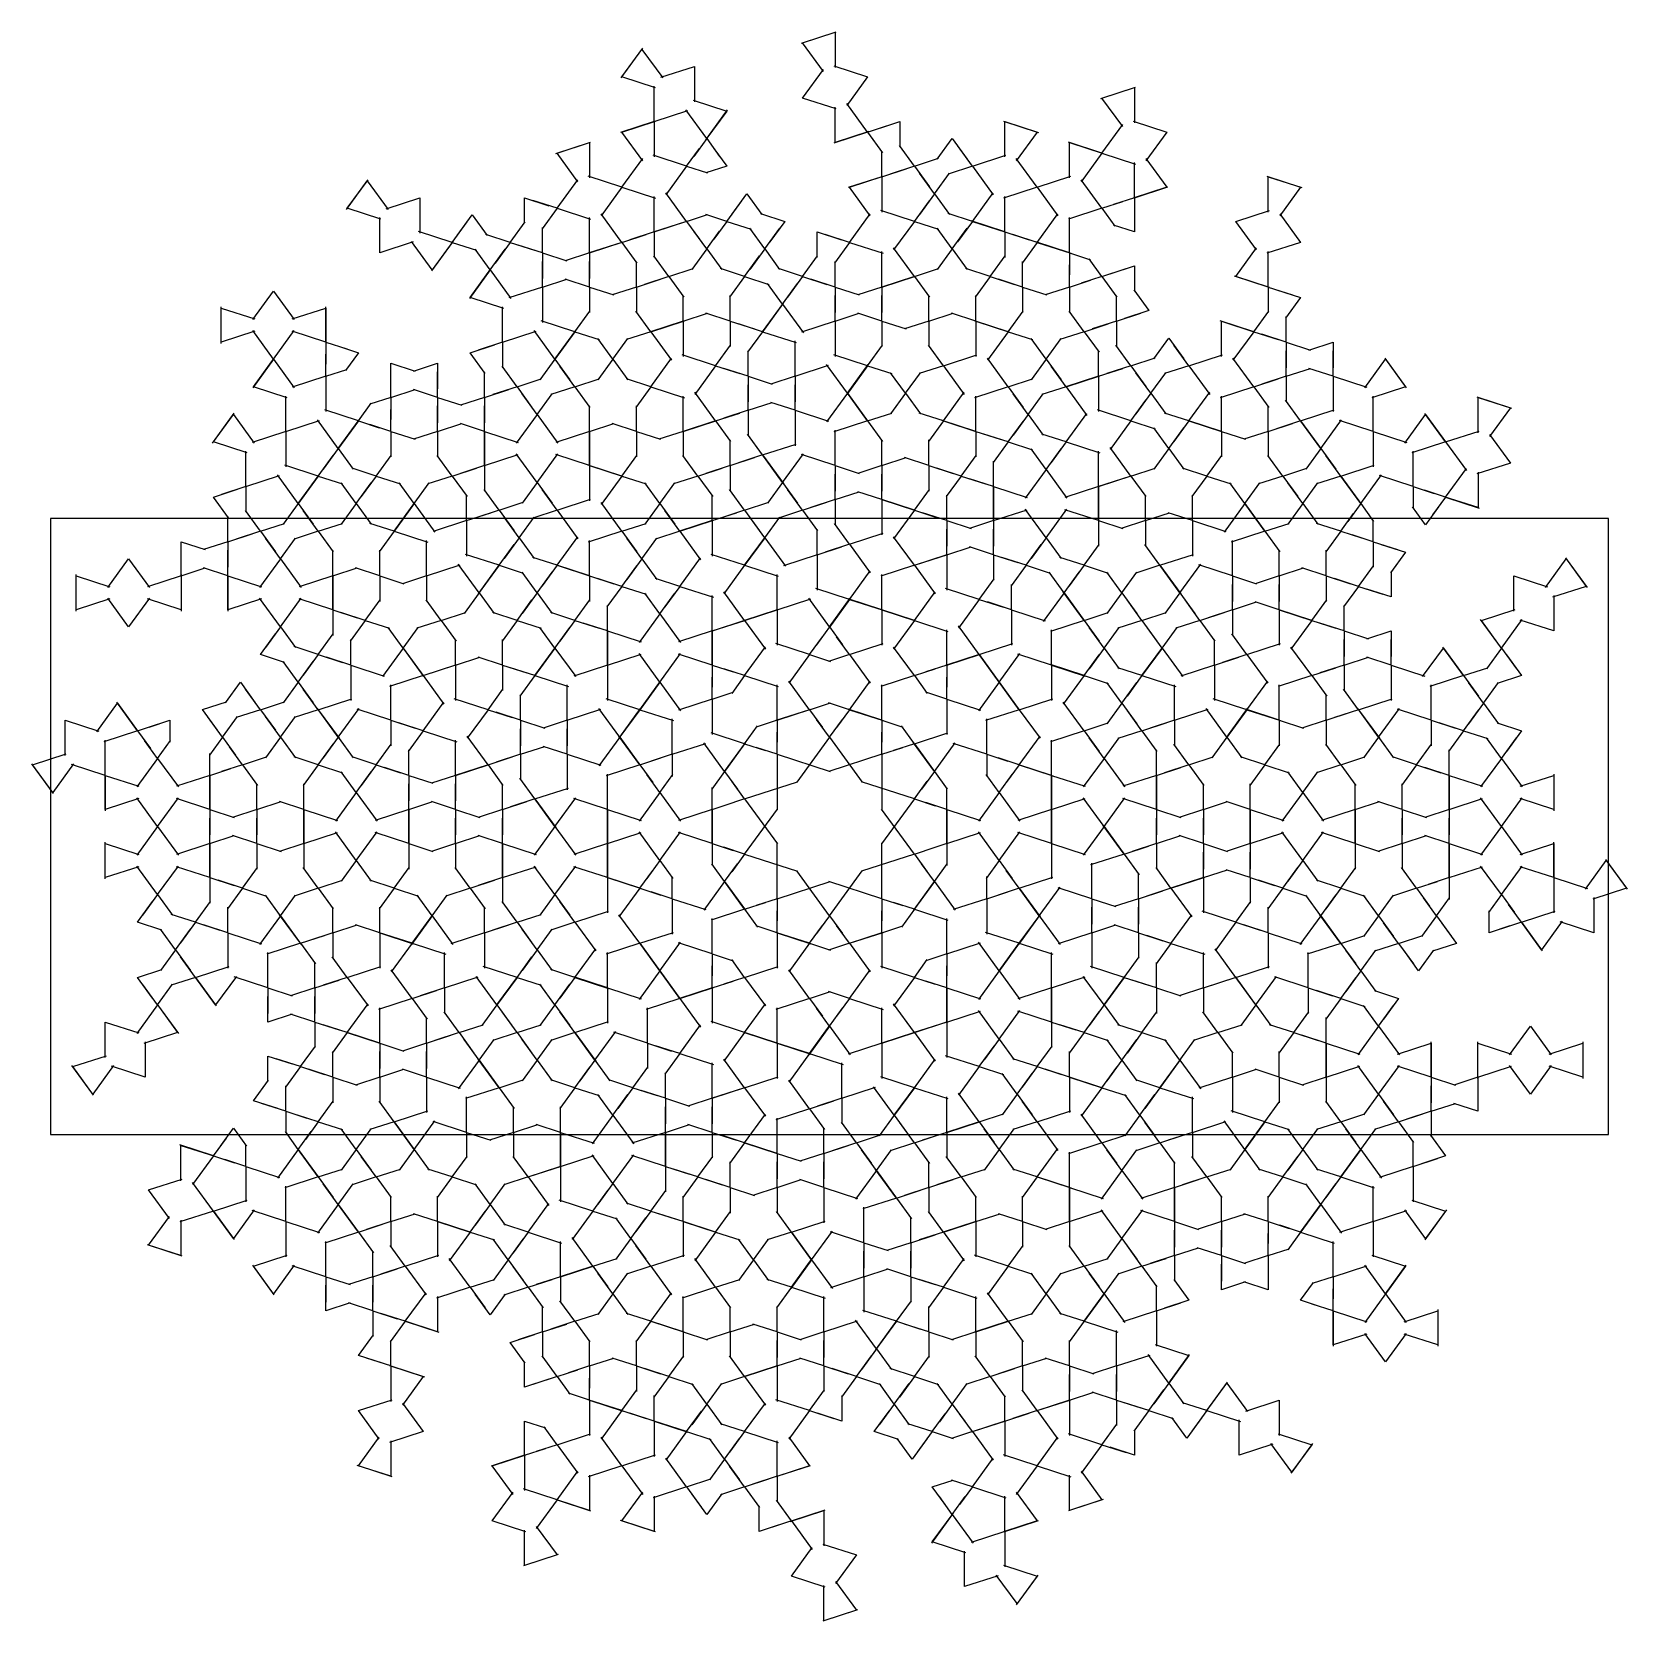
# Model space of a CAD drawing. Header units: millimetres. Extents: x -110 to 110, y -110 to 110.
import ezdxf

# ---------------------------------------------------------------- set-up
doc = ezdxf.new("R2010")
doc.units = ezdxf.units.MM
doc.layers.add('canvas_boundary', color=7, linetype='Continuous', true_color=0x505050)
doc.layers.add('strapwork', color=7, linetype='Continuous', true_color=0xff0000)

msp = doc.modelspace()

# ---------------------------------------------------------------- linework, layer by layer
at = {"layer": 'canvas_boundary'}
msp.add_lwpolyline([(-107.5, -42.5), (107.5, -42.5), (107.5, 42.5), (-107.5, 42.5)], close=True, dxfattribs=at)
at = {"layer": 'strapwork', "true_color": 0xff0000}
for points in [[(-3.88, 108.05), (0.76, 109.56), (0.76, 104.68)], [(-0.84, 104.15), (-3.71, 108.1), (0.93, 109.61)], [(-28.76, 103.26), (-25.89, 107.2), (-23.02, 103.26)], [(-24.01, 101.89), (-28.65, 103.4), (-25.78, 107.35)], [(-23.29, 103.35), (-18.65, 104.85), (-18.65, 99.97)], [(0.93, 98.99), (-3.71, 100.49), (-0.84, 104.44)], [(0.6, 104.91), (5.24, 103.4), (2.37, 99.45)], [(-24.18, 97.24), (-24.18, 102.12)], [(37.43, 100.44), (42.07, 101.95), (42.07, 97.07)], [(40.47, 96.55), (37.6, 100.49), (42.24, 102)], [(-18.82, 100.21), (-14.18, 98.7), (-17.05, 94.75)], [(5.41, 95.85), (0.76, 94.34), (0.76, 99.22)], [(5.24, 95.79), (2.37, 99.74)], [(-24.18, 97.24), (-28.82, 95.74)], [(-25.78, 91.84), (-28.65, 95.79), (-24.01, 97.3)], [(-24.18, 97.24), (-19.54, 98.75)], [(-24.18, 97.24), (-24.18, 92.36)], [(-16.94, 94.89), (-19.81, 98.84)], [(-16.94, 94.89), (-14.08, 98.84)], [(5.24, 95.79), (8.58, 96.88)], [(6.36, 96.16), (9.71, 97.24), (9.71, 93.72)], [(24.01, 97.3), (28.65, 95.79), (25.78, 91.84)], [(24.18, 92.36), (24.18, 97.24), (28.82, 95.74)], [(41.9, 97.3), (46.54, 95.79), (43.67, 91.84)], [(-16.94, 94.89), (-18.73, 92.43)], [(-16.94, 94.89), (-15.16, 92.43)], [(5.24, 95.79), (0.6, 94.28)], [(5.24, 95.79), (7.31, 92.94)], [(14.88, 92.05), (16.94, 94.89), (19.01, 92.05)], [(37.6, 92.89), (40.47, 96.83)], [(-37.77, 92.83), (-33.12, 94.34), (-33.12, 89.46)], [(-34.73, 88.94), (-37.6, 92.89), (-32.96, 94.39)], [(-19.71, 91.09), (-24.35, 92.6)], [(-19.71, 91.09), (-17.92, 93.55)], [(-15.97, 93.55), (-14.18, 91.09), (-17.07, 90.15)], [(7.24, 89.64), (7.24, 93.16)], [(11.71, 91.09), (9.64, 93.94)], [(19.71, 91.09), (17.64, 93.94)], [(19.71, 91.09), (24.35, 92.6)], [(37.6, 92.89), (32.96, 94.39)], [(33.12, 89.46), (33.12, 94.34), (37.77, 92.83)], [(37.6, 92.89), (34.73, 88.94)], [(37.6, 92.89), (42.24, 91.38)], [(-28.65, 88.18), (-25.78, 92.13)], [(-19.71, 91.09), (-22.58, 87.14)], [(-19.71, 91.09), (-16.82, 90.15)], [(7.24, 89.64), (10.58, 90.72)], [(11.71, 91.09), (8.36, 90)], [(11.71, 91.09), (15.06, 92.18)], [(11.71, 91.09), (13.78, 88.24)], [(19.71, 91.09), (16.36, 90)], [(19.71, 91.09), (22.58, 87.14)], [(28.65, 88.18), (25.78, 92.13)], [(43.67, 92.13), (46.54, 88.18), (41.9, 86.67)], [(42.07, 86.73), (42.07, 91.61)], [(-66.65, 85.13), (-63.78, 89.08), (-60.91, 85.13)], [(-61.9, 83.77), (-66.54, 85.28), (-63.67, 89.22)], [(-37.6, 85.28), (-34.73, 89.22)], [(-28.65, 88.18), (-33.29, 89.69)], [(-28.65, 88.18), (-31.52, 84.24)], [(-28.65, 88.18), (-24.01, 86.68)], [(7.24, 89.64), (2.59, 88.13)], [(5.63, 84.23), (2.76, 88.18), (7.41, 89.69)], [(7.24, 89.64), (7.24, 84.76)], [(14.47, 87.28), (12.4, 90.13)], [(14.47, 87.28), (16.54, 90.13)], [(28.65, 88.18), (24.01, 86.67)], [(28.65, 88.18), (33.29, 89.69)], [(28.65, 88.18), (31.52, 84.23)], [(37.6, 85.28), (34.73, 89.22)], [(42.07, 86.73), (46.71, 88.24)], [(60.37, 89.69), (65.01, 88.18), (62.14, 84.23)], [(60.54, 84.76), (60.54, 89.64), (65.18, 88.13)], [(-61.18, 85.22), (-56.54, 86.73), (-56.54, 81.85)], [(-42.07, 83.21), (-42.07, 86.73), (-38.72, 85.64)], [(-37.6, 85.28), (-40.94, 86.36)], [(-24.18, 82.03), (-24.18, 86.91)], [(-19.71, 83.48), (-22.58, 87.43)], [(-14.18, 83.48), (-12.11, 86.33)], [(-13.49, 84.44), (-11.42, 87.29), (-9.35, 84.44)], [(11.71, 83.48), (13.78, 86.33)], [(14.47, 87.28), (12.4, 84.44)], [(14.47, 87.28), (16.54, 84.44)], [(19.71, 83.48), (22.58, 87.43)], [(24.18, 82.03), (24.18, 86.91)], [(37.6, 85.28), (40.49, 86.22)], [(42.07, 86.73), (39.18, 85.79)], [(42.07, 86.73), (42.07, 83.69)], [(-57.43, 80.63), (-62.07, 79.12), (-62.07, 84)], [(-51.37, 81.53), (-49.3, 84.38), (-47.24, 81.53)], [(-37.6, 85.28), (-39.67, 82.43)], [(-37.6, 85.28), (-32.96, 83.77)], [(-33.12, 79.12), (-33.12, 84)], [(-28.65, 80.57), (-31.52, 84.52)], [(-19.71, 83.48), (-16.82, 84.42)], [(-14.18, 83.48), (-17.07, 84.42)], [(-9.53, 84.57), (-6.18, 83.48), (-8.25, 80.63)], [(2.76, 80.57), (5.63, 84.52)], [(11.71, 83.48), (7.07, 84.99)], [(19.71, 83.48), (16.36, 84.57)], [(28.65, 80.57), (31.52, 84.52)], [(37.6, 85.28), (32.96, 83.77)], [(33.12, 79.12), (33.12, 84)], [(37.6, 85.28), (39.38, 82.82)], [(42.07, 85.07), (42.07, 82.03), (39.18, 82.97)], [(58.94, 79.53), (56.07, 83.48), (60.71, 84.99)], [(62.14, 84.52), (65.01, 80.57), (60.37, 79.07)], [(-52.07, 80.57), (-56.71, 82.08)], [(-52.07, 80.57), (-50, 83.42)], [(-44.07, 80.57), (-47.42, 81.66)], [(-44.07, 80.57), (-42, 83.42)], [(-39.6, 79.12), (-39.6, 82.64)], [(-28.65, 80.57), (-25.3, 81.66)], [(-24.18, 82.03), (-27.53, 80.94)], [(-19.71, 83.48), (-24.35, 81.97)], [(-24.18, 82.03), (-19.54, 83.54)], [(-24.18, 82.03), (-24.18, 78.51)], [(-19.71, 83.48), (-17.92, 81.02)], [(-16.94, 79.68), (-18.73, 82.14)], [(-16.94, 79.68), (-15.16, 82.14)], [(-14.18, 83.48), (-15.97, 81.02)], [(-14.18, 83.48), (-10.83, 82.39)], [(-8.94, 79.68), (-11.01, 82.52)], [(-8.94, 79.68), (-6.87, 82.52)], [(-1.71, 78.51), (-1.71, 82.03), (1.64, 80.94)], [(2.76, 80.57), (-0.58, 81.66)], [(11.71, 83.48), (8.84, 79.53)], [(11.71, 83.48), (15.06, 82.39)], [(16.94, 79.68), (14.88, 82.52)], [(16.94, 79.68), (19.01, 82.52)], [(19.71, 83.48), (17.64, 80.63)], [(24.18, 82.03), (19.54, 83.54)], [(19.71, 83.48), (24.35, 81.97)], [(24.18, 82.03), (24.18, 78.51)], [(24.18, 82.03), (27.53, 80.94)], [(28.65, 80.57), (25.3, 81.66)], [(-51.96, 80.72), (-54.83, 76.77), (-57.7, 80.72)], [(-52.07, 80.57), (-54.94, 76.63)], [(-52.07, 80.57), (-48.72, 79.49)], [(-46.83, 76.77), (-48.9, 79.62)], [(-46.83, 76.77), (-44.76, 79.62)], [(-44.07, 80.57), (-46.14, 77.73)], [(-44.07, 80.57), (-40.72, 79.49)], [(-39.6, 79.12), (-42.94, 80.21)], [(-28.65, 80.57), (-33.29, 79.07)], [(-33.12, 79.12), (-28.48, 80.63)], [(-28.65, 80.57), (-26.58, 77.73)], [(-16.94, 79.68), (-19.01, 76.83)], [(-16.94, 79.68), (-14.87, 76.83)], [(-8.94, 79.68), (-11.01, 76.83)], [(-8.94, 79.68), (-6.88, 76.83)], [(2.76, 80.57), (0.7, 77.73)], [(2.76, 80.57), (7.41, 79.07)], [(7.24, 74.42), (7.24, 79.3)], [(11.71, 75.87), (8.84, 79.82)], [(16.94, 79.68), (14.88, 76.83)], [(16.94, 79.68), (19.01, 76.83)], [(28.65, 80.57), (26.58, 77.73)], [(33.12, 79.12), (28.48, 80.63)], [(28.65, 80.57), (33.29, 79.07)], [(60.71, 74.36), (56.07, 75.87), (58.94, 79.82)], [(60.54, 74.42), (60.54, 79.3)], [(-39.6, 79.12), (-39.6, 75.6)], [(-39.6, 79.12), (-36.25, 78.03)], [(-39.6, 74.42), (-39.6, 77.94)], [(-33.12, 79.12), (-36.47, 78.03)], [(-33.12, 79.12), (-33.12, 75.6)], [(-33.12, 74.42), (-33.12, 77.94)], [(-26.65, 74.42), (-26.65, 77.94)], [(-22.18, 75.87), (-24.25, 78.72)], [(-11.71, 75.87), (-9.64, 78.72)], [(-3.71, 75.87), (-1.64, 78.72)], [(0.76, 74.42), (0.76, 77.94)], [(22.18, 75.87), (24.25, 78.72)], [(26.65, 74.42), (26.65, 77.94)], [(33.12, 79.12), (33.12, 76.08)], [(33.12, 79.12), (36.02, 78.18)], [(33.12, 74.42), (33.12, 77.46)], [(37.6, 75.87), (35.81, 78.33)], [(38.72, 76.24), (42.07, 77.33), (42.07, 73.81)], [(-46.83, 76.77), (-49.7, 72.82)], [(-44.96, 71.46), (-49.6, 72.97), (-46.73, 76.91)], [(-46.83, 76.77), (-43.96, 72.82)], [(-39.6, 74.42), (-36.25, 75.51)], [(-33.12, 74.42), (-36.47, 75.51)], [(-26.65, 74.42), (-23.3, 75.51)], [(-22.18, 75.87), (-25.53, 74.78)], [(-22.18, 75.87), (-18.83, 76.96)], [(-22.18, 75.87), (-20.11, 73.02)], [(-11.71, 75.87), (-15.06, 76.96)], [(-11.71, 75.87), (-13.78, 73.02)], [(-11.71, 75.87), (-8.36, 74.78)], [(-6.47, 72.07), (-8.54, 74.92)], [(-3.71, 75.87), (-7.06, 76.96)], [(-6.47, 72.07), (-4.4, 74.92)], [(-3.71, 75.87), (-5.78, 73.02)], [(-3.71, 75.87), (-0.36, 74.78)], [(0.76, 74.42), (-2.58, 75.51)], [(11.71, 75.87), (7.07, 74.36)], [(7.24, 74.42), (11.88, 75.93)], [(11.71, 75.87), (15.06, 76.96)], [(11.71, 75.87), (13.78, 73.02)], [(22.18, 75.87), (18.83, 76.96)], [(22.18, 75.87), (20.11, 73.02)], [(22.18, 75.87), (25.53, 74.78)], [(26.65, 74.42), (23.3, 75.51)], [(33.12, 74.42), (36.02, 75.36)], [(37.6, 75.87), (34.71, 74.93)], [(37.6, 75.87), (40.94, 76.96)], [(37.6, 75.87), (39.67, 73.02)], [(60.54, 74.42), (55.9, 75.93)], [(-79.59, 69.92), (-76.72, 73.86), (-73.85, 69.92)], [(-39.6, 74.42), (-44.24, 72.91)], [(-39.6, 74.42), (-39.6, 69.54)], [(-33.12, 74.42), (-33.12, 70.9)], [(-33.12, 74.42), (-29.78, 73.33)], [(-26.65, 74.42), (-30, 73.33)], [(-26.65, 74.42), (-26.65, 70.9)], [(-20.18, 69.72), (-20.18, 73.24)], [(-13.71, 69.72), (-13.71, 73.24)], [(0.76, 74.42), (0.76, 70.9)], [(0.76, 74.42), (4.11, 73.33)], [(0.76, 69.72), (0.76, 73.24)], [(7.24, 74.42), (3.89, 73.33)], [(7.24, 74.42), (7.24, 70.9)], [(7.24, 69.72), (7.24, 73.24)], [(13.71, 69.72), (13.71, 73.24)], [(20.18, 69.72), (20.18, 73.24)], [(26.65, 74.42), (26.65, 70.9)], [(26.65, 74.42), (30, 73.33)], [(33.12, 74.42), (29.78, 73.33)], [(33.12, 74.42), (33.12, 70.9)], [(39.6, 69.72), (39.6, 73.24)], [(42, 74.02), (44.07, 71.17), (40.72, 70.08)], [(60.54, 74.42), (60.54, 70.9)], [(60.54, 74.42), (63.89, 73.33)], [(61.67, 74.05), (65.01, 72.97), (62.94, 70.12)], [(-79.32, 68.32), (-83.96, 66.81), (-83.96, 71.69)], [(-83.96, 66.63), (-83.96, 71.51), (-79.32, 70.01)], [(-74.13, 70.01), (-69.48, 71.51), (-69.48, 66.63)], [(-69.48, 66.81), (-69.48, 71.69)], [(-45.12, 66.81), (-45.12, 71.69)], [(-35.12, 68.26), (-33.06, 71.11)], [(-24.65, 68.26), (-26.72, 71.11)], [(-20.18, 69.72), (-16.83, 70.8)], [(-13.71, 69.72), (-17.06, 70.8)], [(-6.47, 72.07), (-9.34, 68.12)], [(-9.24, 68.26), (-6.37, 72.21)], [(-6.47, 72.07), (-3.6, 68.12)], [(0.76, 69.72), (4.11, 70.8)], [(7.24, 69.72), (3.89, 70.8)], [(13.71, 69.72), (17.06, 70.8)], [(20.18, 69.72), (16.83, 70.8)], [(24.65, 68.26), (26.72, 71.11)], [(35.12, 68.26), (33.06, 71.11)], [(39.6, 69.72), (42.94, 70.8)], [(58.54, 68.26), (60.61, 71.11)], [(-76.72, 64.46), (-79.59, 68.41)], [(-76.72, 64.46), (-73.85, 68.41)], [(-69.48, 66.81), (-74.13, 68.32)], [(-45.12, 66.81), (-40.48, 68.32)], [(-37.89, 64.46), (-40.76, 68.41)], [(-35.12, 68.26), (-39.77, 69.77)], [(-35.12, 68.26), (-37.99, 64.32)], [(-37.89, 64.46), (-35.02, 68.41)], [(-35.12, 68.26), (-31.78, 67.18)], [(-24.65, 68.26), (-28, 67.18)], [(-20.18, 69.72), (-24.82, 68.21)], [(-24.65, 68.26), (-20.01, 69.77)], [(-24.65, 68.26), (-21.78, 64.32)], [(-20.18, 69.72), (-20.18, 64.84)], [(-13.71, 69.72), (-13.71, 66.2)], [(-13.71, 69.72), (-10.36, 68.63)], [(-9.24, 68.26), (-12.58, 69.35)], [(-9.24, 68.26), (-11.3, 65.42)], [(-9.24, 68.26), (-4.59, 66.76)], [(0.76, 69.72), (-3.88, 68.21)], [(0.76, 69.72), (0.76, 64.84)], [(7.24, 69.72), (7.24, 66.2)], [(7.24, 69.72), (10.58, 68.63)], [(13.71, 69.72), (10.36, 68.63)], [(13.71, 69.72), (13.71, 66.2)], [(24.65, 68.26), (20.01, 69.77)], [(20.18, 69.72), (20.18, 64.84)], [(20.18, 69.72), (24.82, 68.21)], [(24.65, 68.26), (21.78, 64.32)], [(24.65, 68.26), (28, 67.18)], [(35.12, 68.26), (31.78, 67.18)], [(35.12, 68.26), (38.47, 69.35)], [(35.12, 68.26), (37.19, 65.42)], [(39.6, 69.72), (36.25, 68.63)], [(39.6, 69.72), (39.6, 66.2)], [(58.54, 68.26), (53.9, 69.77)], [(54.07, 64.84), (54.07, 69.72), (58.71, 68.21)], [(58.54, 68.26), (55.67, 64.32)], [(58.54, 68.26), (61.89, 67.18)], [(63.01, 66.81), (63.01, 70.33)], [(-69.48, 66.81), (-69.48, 63.77)], [(-69.48, 66.81), (-66.59, 65.87)], [(-67.9, 66.3), (-65.01, 65.36), (-66.8, 62.9)], [(-47.53, 62.51), (-49.6, 65.36), (-46.25, 66.45)], [(-45.12, 66.81), (-48.47, 65.72)], [(-45.12, 66.81), (-45.12, 63.29)], [(-29.89, 64.46), (-31.96, 67.31)], [(-29.89, 64.46), (-27.82, 67.31)], [(-15.71, 63.56), (-13.64, 66.41)], [(-4.76, 62.11), (-4.76, 66.99)], [(5.24, 63.56), (7.31, 66.41)], [(15.71, 63.56), (13.64, 66.41)], [(29.89, 64.46), (27.82, 67.31)], [(29.89, 64.46), (31.96, 67.31)], [(41.6, 63.56), (39.53, 66.41)], [(44.76, 64.52), (46.83, 67.37), (48.9, 64.52)], [(49.6, 63.56), (47.53, 66.41)], [(63.01, 66.81), (59.67, 67.9)], [(63.01, 66.81), (63.01, 63.29)], [(63.01, 66.81), (66.36, 65.72)], [(66.14, 65.72), (69.49, 66.81), (69.49, 63.29)], [(-76.72, 64.46), (-79.59, 60.51)], [(-74.84, 59.15), (-79.48, 60.66), (-76.62, 64.6)], [(-76.72, 64.46), (-73.85, 60.51)], [(-69.48, 62.11), (-69.48, 65.15)], [(-60.54, 60.38), (-60.54, 63.9), (-57.19, 62.82)], [(-57.42, 62.82), (-54.07, 63.9), (-54.07, 60.38)], [(-37.89, 64.46), (-39.96, 61.61)], [(-37.89, 64.46), (-35.82, 61.61)], [(-29.89, 64.46), (-31.96, 61.61)], [(-29.89, 64.46), (-27.82, 61.61)], [(-24.65, 60.66), (-21.78, 64.6)], [(-15.71, 63.56), (-20.35, 65.07)], [(-11.24, 62.11), (-11.24, 65.63)], [(5.24, 63.56), (0.6, 65.07)], [(15.71, 63.56), (20.35, 65.07)], [(24.65, 60.66), (21.78, 64.6)], [(29.89, 64.46), (27.82, 61.61)], [(29.89, 64.46), (31.96, 61.61)], [(37.12, 62.11), (37.12, 65.63)], [(41.6, 63.56), (44.94, 64.65)], [(49.6, 63.56), (54.24, 65.07)], [(58.54, 60.66), (55.67, 64.6)], [(63.01, 62.11), (63.01, 65.63)], [(69.49, 62.11), (69.49, 65.63)], [(73.85, 60.51), (76.72, 64.46), (79.59, 60.51)], [(76.62, 64.6), (79.49, 60.66), (74.84, 59.15)], [(-69.48, 62.11), (-74.13, 60.6)], [(-69.48, 62.11), (-66.59, 63.05)], [(-69.48, 62.11), (-69.48, 57.23)], [(-60.54, 59.2), (-60.54, 62.72)], [(-54.07, 59.2), (-54.07, 62.72)], [(-47.6, 59.2), (-47.6, 62.72)], [(-43.12, 60.66), (-45.19, 63.5)], [(-43.12, 60.66), (-39.78, 61.74)], [(-35.12, 60.66), (-37.19, 63.5)], [(-35.12, 60.66), (-31.78, 61.74)], [(-24.65, 60.66), (-28, 61.74)], [(-15.71, 63.56), (-18.58, 59.61)], [(-15.71, 63.56), (-12.36, 62.47)], [(-11.24, 62.11), (-14.58, 63.2)], [(-11.24, 62.11), (-11.24, 58.59)], [(-11.24, 62.11), (-7.89, 61.02)], [(-4.76, 62.11), (-8.11, 61.02)], [(-4.76, 62.11), (-0.12, 63.62)], [(-4.76, 62.11), (-4.76, 58.59)], [(2.47, 59.76), (-0.4, 63.71)], [(5.24, 63.56), (2.37, 59.61)], [(2.47, 59.76), (5.34, 63.71)], [(5.24, 63.56), (8.58, 62.47)], [(10.47, 59.76), (8.4, 62.6)], [(10.47, 59.76), (12.54, 62.6)], [(15.71, 63.56), (12.36, 62.47)], [(15.71, 63.56), (18.58, 59.61)], [(24.65, 60.66), (28, 61.74)], [(32.65, 60.66), (30.58, 63.5)], [(37.12, 62.11), (32.48, 60.6)], [(32.65, 60.66), (37.29, 62.16)], [(37.12, 62.11), (40.47, 63.2)], [(37.12, 62.11), (37.12, 57.23)], [(41.6, 63.56), (38.25, 62.47)], [(41.6, 63.56), (43.67, 60.71)], [(44.36, 59.76), (42.29, 62.6)], [(44.36, 59.76), (46.43, 62.6)], [(49.6, 63.56), (46.25, 62.47)], [(49.6, 63.56), (52.47, 59.61)], [(58.54, 60.66), (61.89, 61.74)], [(63.01, 62.11), (59.67, 61.02)], [(63.01, 62.11), (66.36, 63.2)], [(63.01, 62.11), (63.01, 58.59)], [(69.49, 62.11), (66.14, 63.2)], [(69.49, 62.11), (69.49, 57.23)], [(69.49, 62.11), (74.13, 60.6)], [(-60.54, 59.2), (-57.19, 60.29)], [(-54.07, 59.2), (-57.42, 60.29)], [(-47.6, 59.2), (-44.25, 60.29)], [(-43.12, 60.66), (-46.47, 59.57)], [(-43.12, 60.66), (-41.06, 57.81)], [(-40.36, 56.85), (-42.43, 59.7)], [(-40.36, 56.85), (-38.29, 59.7)], [(-35.12, 60.66), (-38.47, 59.57)], [(-35.12, 60.66), (-33.06, 57.81)], [(-24.65, 60.66), (-26.72, 57.81)], [(-24.65, 60.66), (-20.01, 59.15)], [(-15.71, 55.95), (-18.58, 59.9)], [(-11.24, 57.41), (-11.24, 60.93)], [(-4.76, 57.41), (-4.76, 60.93)], [(2.47, 59.76), (-0.4, 55.81)], [(5.24, 55.95), (2.37, 59.9)], [(2.47, 59.76), (5.34, 55.81)], [(10.47, 59.76), (8.4, 56.91)], [(10.47, 59.76), (12.54, 56.91)], [(15.71, 55.95), (18.58, 59.9)], [(24.65, 60.66), (20.01, 59.15)], [(24.65, 60.66), (26.72, 57.81)], [(27.42, 56.85), (25.35, 59.7)], [(27.42, 56.85), (29.49, 59.7)], [(32.65, 60.66), (29.3, 59.57)], [(32.65, 60.66), (35.52, 56.71)], [(44.36, 59.76), (42.29, 56.91)], [(44.36, 59.76), (46.43, 56.91)], [(49.6, 55.95), (52.47, 59.9)], [(58.54, 60.66), (53.9, 59.15)], [(58.54, 60.66), (60.61, 57.81)], [(-75.01, 54.5), (-75.01, 59.38)], [(-65.01, 55.95), (-69.65, 57.46)], [(-65.01, 55.95), (-63.23, 58.41)], [(-60.54, 59.2), (-63.43, 58.26)], [(-60.54, 59.2), (-60.54, 56.16)], [(-60.54, 54.5), (-60.54, 57.54)], [(-54.07, 59.2), (-54.07, 55.68)], [(-54.07, 59.2), (-50.72, 58.11)], [(-54.07, 54.5), (-54.07, 58.02)], [(-47.6, 59.2), (-50.94, 58.11)], [(-47.6, 59.2), (-47.6, 55.68)], [(-47.6, 54.5), (-47.6, 58.02)], [(-33.12, 54.5), (-33.12, 58.02)], [(-26.65, 54.5), (-26.65, 58.02)], [(-20.18, 54.5), (-20.18, 59.38)], [(-11.24, 57.41), (-14.58, 56.32)], [(-11.24, 57.41), (-7.89, 58.49)], [(-11.24, 57.41), (-11.24, 53.89)], [(-4.76, 57.41), (-8.11, 58.49)], [(-4.76, 57.41), (-4.76, 52.53)], [(-4.76, 57.41), (-0.12, 55.9)], [(20.18, 54.5), (20.18, 59.38)], [(41.6, 55.95), (36.96, 57.46)], [(41.6, 55.95), (43.67, 58.8)], [(54.07, 54.5), (54.07, 59.38)], [(60.54, 54.5), (60.54, 58.02)], [(65.01, 55.95), (62.94, 58.8)], [(65.01, 55.95), (69.65, 57.46)], [(75.01, 54.5), (75.01, 59.38)], [(89.32, 59.26), (93.96, 57.75), (91.09, 53.8)], [(89.49, 54.32), (89.49, 59.2), (94.13, 57.69)], [(-85.12, 52.9), (-82.25, 56.85), (-79.38, 52.9)], [(-80.37, 51.54), (-85.01, 53.05), (-82.14, 57)], [(-75.01, 54.5), (-70.37, 56.01)], [(-67.78, 52.15), (-70.65, 56.1)], [(-65.01, 55.95), (-67.88, 52.01)], [(-67.78, 52.15), (-64.91, 56.1)], [(-65.01, 55.95), (-62.12, 55.01)], [(-60.54, 54.5), (-63.43, 55.44)], [(-54.07, 54.5), (-50.72, 55.59)], [(-47.6, 54.5), (-50.94, 55.59)], [(-40.36, 56.85), (-43.23, 52.9)], [(-40.36, 56.85), (-37.49, 52.9)], [(-33.12, 54.5), (-29.78, 55.59)], [(-26.65, 54.5), (-30, 55.59)], [(-15.71, 55.95), (-20.35, 54.45)], [(-20.18, 54.5), (-15.54, 56.01)], [(-15.71, 55.95), (-12.36, 57.04)], [(-15.71, 55.95), (-13.64, 53.11)], [(5.24, 55.95), (0.6, 54.44)], [(5.24, 55.95), (8.58, 57.04)], [(5.24, 55.95), (7.31, 53.11)], [(15.71, 55.95), (12.36, 57.04)], [(15.71, 55.95), (13.64, 53.11)], [(20.18, 54.5), (15.54, 56.01)], [(15.71, 55.95), (20.35, 54.44)], [(24.65, 53.05), (26.72, 55.89)], [(27.42, 56.85), (25.35, 54)], [(27.42, 56.85), (29.49, 54)], [(32.65, 53.05), (35.52, 56.99)], [(41.6, 55.95), (38.73, 52)], [(41.6, 55.95), (44.94, 54.87)], [(49.6, 55.95), (46.25, 57.04)], [(49.6, 55.95), (47.53, 53.11)], [(54.07, 54.5), (49.43, 56.01)], [(49.6, 55.95), (54.24, 54.44)], [(60.54, 54.5), (63.89, 55.59)], [(65.01, 55.95), (61.67, 54.87)], [(67.78, 52.15), (64.91, 56.1)], [(65.01, 55.95), (67.88, 52)], [(67.78, 52.15), (70.65, 56.1)], [(75.01, 54.5), (70.37, 56.01)], [(79.38, 52.9), (82.25, 56.85), (85.12, 52.9)], [(85.01, 53.05), (82.14, 56.99)], [(-75.01, 54.5), (-79.65, 52.99)], [(-75.01, 54.5), (-75.01, 49.62)], [(-60.54, 54.5), (-60.54, 50.98)], [(-60.54, 54.5), (-57.19, 53.41)], [(-54.07, 54.5), (-57.42, 53.41)], [(-54.07, 54.5), (-54.07, 50.98)], [(-47.6, 49.8), (-47.6, 54.68)], [(-47.6, 54.5), (-47.6, 49.62)], [(-47.6, 54.5), (-42.96, 52.99)], [(-33.12, 54.5), (-37.77, 52.99)], [(-33.12, 49.8), (-33.12, 54.68)], [(-33.12, 54.5), (-33.12, 49.62)], [(-26.65, 54.5), (-26.65, 50.98)], [(-26.65, 54.5), (-23.3, 53.41)], [(-20.18, 54.5), (-23.53, 53.41)], [(-20.18, 54.5), (-20.18, 50.98)], [(-13.71, 49.8), (-13.71, 53.32)], [(-9.24, 51.25), (-11.3, 54.1)], [(0.76, 49.8), (0.76, 54.68)], [(7.24, 49.8), (7.24, 53.32)], [(13.71, 49.8), (13.71, 53.32)], [(20.18, 54.5), (20.18, 50.98)], [(20.18, 54.5), (23.53, 53.41)], [(24.65, 53.05), (21.3, 54.13)], [(24.65, 53.05), (22.58, 50.2)], [(24.65, 53.05), (28, 51.96)], [(32.65, 53.05), (29.3, 54.13)], [(32.65, 53.05), (30.58, 50.2)], [(32.65, 53.05), (37.29, 51.54)], [(46.83, 52.15), (44.76, 55)], [(46.83, 52.15), (48.9, 55)], [(54.07, 54.5), (54.07, 50.98)], [(54.07, 54.5), (57.42, 53.41)], [(60.54, 54.5), (57.19, 53.41)], [(60.54, 54.5), (60.54, 50.98)], [(75.01, 54.5), (75.01, 49.62)], [(75.01, 54.5), (79.65, 52.99)], [(85.01, 53.05), (80.37, 51.54)], [(85.01, 53.05), (89.65, 54.55)], [(85.01, 53.05), (87.88, 49.1)], [(91.09, 54.09), (93.96, 50.14), (89.32, 48.63)], [(-80.54, 46.89), (-80.54, 51.77)], [(-70.54, 48.34), (-68.47, 51.19)], [(-67.78, 52.15), (-69.85, 49.3)], [(-67.78, 52.15), (-65.71, 49.3)], [(-62.54, 48.34), (-60.47, 51.19)], [(-52.07, 48.34), (-54.14, 51.19)], [(-47.6, 49.8), (-42.96, 51.31)], [(-40.36, 47.45), (-43.23, 51.39)], [(-40.36, 47.45), (-37.49, 51.39)], [(-33.12, 49.8), (-37.77, 51.31)], [(-28.65, 48.34), (-26.58, 51.19)], [(-18.18, 48.34), (-20.25, 51.19)], [(-13.71, 49.8), (-10.36, 50.89)], [(-9.24, 51.25), (-12.58, 50.16)], [(-6.47, 47.45), (-9.34, 51.39)], [(-9.24, 51.25), (-4.59, 52.76)], [(-9.24, 51.25), (-6.37, 47.3)], [(-6.47, 47.45), (-3.6, 51.39)], [(0.76, 49.8), (-3.88, 51.31)], [(7.24, 49.8), (10.58, 50.89)], [(13.71, 49.8), (10.36, 50.89)], [(18.18, 48.34), (20.25, 51.19)], [(29.89, 49.24), (27.82, 52.09)], [(29.89, 49.24), (31.96, 52.09)], [(37.12, 46.89), (37.12, 51.77)], [(41.6, 48.34), (38.73, 52.29)], [(46.83, 52.15), (44.76, 49.3)], [(46.83, 52.15), (48.9, 49.3)], [(52.07, 48.34), (54.14, 51.19)], [(62.54, 48.34), (60.47, 51.19)], [(67.78, 52.15), (65.71, 49.3)], [(67.78, 52.15), (69.85, 49.3)], [(70.54, 48.34), (68.47, 51.19)], [(80.54, 46.89), (80.54, 51.77)], [(-73.3, 44.54), (-76.17, 48.49)], [(-70.54, 48.34), (-75.18, 49.85)], [(-73.3, 44.54), (-70.44, 48.49)], [(-62.54, 48.34), (-65.89, 49.43)], [(-52.07, 48.34), (-48.72, 49.43)], [(-47.6, 49.8), (-50.94, 48.71)], [(-47.6, 49.8), (-47.6, 46.28)], [(-28.65, 48.34), (-33.29, 49.85)], [(-33.12, 49.8), (-33.12, 44.92)], [(-33.12, 49.8), (-28.48, 48.29)], [(-18.18, 48.34), (-14.83, 49.43)], [(-13.71, 49.8), (-17.06, 48.71)], [(-13.71, 49.8), (-13.71, 46.28)], [(0.76, 49.8), (0.76, 46.28)], [(0.76, 49.8), (4.11, 48.71)], [(0.76, 45.1), (0.76, 48.62)], [(7.24, 49.8), (3.89, 48.71)], [(7.24, 49.8), (7.24, 46.28)], [(7.24, 45.1), (7.24, 48.62)], [(13.71, 49.8), (13.71, 46.28)], [(13.71, 49.8), (17.06, 48.71)], [(18.18, 48.34), (14.83, 49.43)], [(22.65, 46.89), (22.65, 50.41)], [(29.89, 49.24), (27.02, 45.29)], [(29.89, 49.24), (32.76, 45.29)], [(41.6, 48.34), (44.94, 49.43)], [(52.07, 48.34), (48.72, 49.43)], [(62.54, 48.34), (65.89, 49.43)], [(73.3, 44.54), (70.44, 48.49)], [(70.54, 48.34), (75.18, 49.85)], [(73.3, 44.54), (76.17, 48.49)], [(89.49, 48.87), (89.49, 43.99), (84.84, 45.49)], [(85.01, 45.44), (87.88, 49.39)], [(-82.94, 42.59), (-85.01, 45.44), (-81.67, 46.53)], [(-80.54, 46.89), (-83.89, 45.8)], [(-80.54, 46.89), (-75.9, 48.4)], [(-80.54, 46.89), (-80.54, 43.37)], [(-70.54, 48.34), (-73.41, 44.4)], [(-70.54, 48.34), (-67.19, 47.26)], [(-65.3, 44.54), (-67.37, 47.39)], [(-65.3, 44.54), (-63.24, 47.39)], [(-62.54, 48.34), (-64.61, 45.5)], [(-62.54, 48.34), (-59.19, 47.26)], [(-57.3, 44.54), (-59.37, 47.39)], [(-57.3, 44.54), (-55.24, 47.39)], [(-52.07, 48.34), (-55.42, 47.26)], [(-52.07, 48.34), (-50, 45.5)], [(-45.6, 43.64), (-47.67, 46.49)], [(-40.36, 47.45), (-42.43, 44.6)], [(-40.36, 47.45), (-38.29, 44.6)], [(-37.6, 43.64), (-39.67, 46.49)], [(-28.65, 48.34), (-31.52, 44.4)], [(-28.65, 48.34), (-25.3, 47.26)], [(-23.42, 44.54), (-25.49, 47.39)], [(-23.42, 44.54), (-21.35, 47.39)], [(-18.18, 48.34), (-21.53, 47.26)], [(-18.18, 48.34), (-16.11, 45.5)], [(-11.71, 43.64), (-13.78, 46.49)], [(-6.47, 47.45), (-8.54, 44.6)], [(-6.47, 47.45), (-4.4, 44.6)], [(-3.71, 43.64), (-5.78, 46.49)], [(11.71, 43.64), (13.78, 46.49)], [(18.18, 48.34), (16.11, 45.5)], [(18.18, 48.34), (21.53, 47.26)], [(22.65, 46.89), (19.3, 47.98)], [(22.65, 42.19), (22.65, 47.07)], [(22.65, 46.89), (22.65, 42.01)], [(22.65, 46.89), (27.29, 45.38)], [(37.12, 46.89), (32.48, 45.38)], [(41.6, 48.34), (36.96, 46.84)], [(37.12, 46.89), (41.77, 48.4)], [(37.12, 42.19), (37.12, 47.07)], [(37.12, 46.89), (37.12, 42.01)], [(41.6, 48.34), (43.67, 45.5)], [(52.07, 48.34), (50, 45.5)], [(52.07, 48.34), (55.42, 47.26)], [(57.3, 44.54), (55.24, 47.39)], [(57.3, 44.54), (59.37, 47.39)], [(62.54, 48.34), (59.19, 47.26)], [(62.54, 48.34), (64.61, 45.5)], [(65.3, 44.54), (63.24, 47.39)], [(65.3, 44.54), (67.37, 47.39)], [(70.54, 48.34), (67.19, 47.26)], [(70.54, 48.34), (73.41, 44.4)], [(80.54, 46.89), (75.9, 48.4)], [(80.54, 46.89), (80.54, 43.85)], [(80.54, 46.89), (83.43, 45.95)], [(85.01, 45.44), (82.12, 46.38)], [(-73.3, 44.54), (-75.37, 41.69)], [(-73.3, 44.54), (-71.24, 41.69)], [(-65.3, 44.54), (-67.37, 41.69)], [(-65.3, 44.54), (-63.24, 41.69)], [(-57.3, 44.54), (-60.17, 40.59)], [(-60.07, 40.74), (-57.2, 44.68)], [(-57.3, 44.54), (-54.44, 40.59)], [(-50.07, 42.19), (-50.07, 45.71)], [(-45.6, 43.64), (-42.25, 44.73)], [(-37.6, 43.64), (-32.96, 45.15)], [(-28.65, 40.74), (-31.52, 44.68)], [(-23.42, 44.54), (-25.49, 41.69)], [(-23.42, 44.54), (-21.35, 41.69)], [(-16.18, 42.19), (-16.18, 45.71)], [(-11.71, 43.64), (-8.36, 44.73)], [(-3.71, 43.64), (-0.36, 44.73)], [(0.76, 45.1), (-2.58, 44.01)], [(0.76, 45.1), (4.11, 46.18)], [(0.76, 45.1), (0.76, 41.58)], [(7.24, 45.1), (3.89, 46.18)], [(11.71, 43.64), (7.07, 45.15)], [(7.24, 45.1), (7.24, 40.22)], [(7.24, 45.1), (11.88, 43.59)], [(16.18, 42.19), (16.18, 45.71)], [(43.6, 42.19), (43.6, 45.71)], [(50.07, 42.19), (50.07, 45.71)], [(57.3, 44.54), (54.44, 40.59)], [(60.07, 40.74), (57.2, 44.68)], [(57.3, 44.54), (60.17, 40.59)], [(65.3, 44.54), (63.24, 41.69)], [(65.3, 44.54), (67.37, 41.69)], [(73.3, 44.54), (71.52, 42.08)], [(73.3, 44.54), (75.09, 42.08)], [(84.04, 44.09), (82.25, 41.63), (80.46, 44.09)], [(85.01, 45.44), (83.23, 42.98)], [(85.01, 45.44), (89.65, 43.93)], [(-83.01, 39.28), (-83.01, 42.8)], [(-78.54, 40.74), (-80.61, 43.58)], [(-78.54, 40.74), (-75.19, 41.82)], [(-70.54, 40.74), (-72.61, 43.58)], [(-70.54, 40.74), (-67.19, 41.82)], [(-60.07, 40.74), (-63.42, 41.82)], [(-50.07, 42.19), (-54.71, 40.68)], [(-50.07, 42.19), (-46.72, 43.28)], [(-50.07, 42.19), (-50.07, 37.31)], [(-45.6, 43.64), (-48.94, 42.55)], [(-45.6, 43.64), (-43.53, 40.79)], [(-42.83, 39.84), (-44.9, 42.69)], [(-42.83, 39.84), (-40.76, 42.69)], [(-37.6, 43.64), (-40.94, 42.55)], [(-37.6, 43.64), (-34.73, 39.69)], [(-28.65, 40.74), (-25.3, 41.82)], [(-20.65, 40.74), (-22.72, 43.58)], [(-16.18, 42.19), (-20.82, 40.68)], [(-20.65, 40.74), (-16.01, 42.24)], [(-16.18, 42.19), (-12.83, 43.28)], [(-16.18, 42.19), (-16.18, 37.31)], [(-11.71, 43.64), (-15.06, 42.55)], [(-11.71, 43.64), (-9.64, 40.79)], [(-8.94, 39.84), (-11.01, 42.69)], [(-8.94, 39.84), (-6.87, 42.69)], [(-3.71, 43.64), (-7.06, 42.55)], [(-3.71, 43.64), (-1.64, 40.79)], [(11.71, 43.64), (8.84, 39.69)], [(11.71, 43.64), (15.06, 42.55)], [(16.18, 42.19), (12.83, 43.28)], [(16.18, 42.19), (16.18, 38.67)], [(16.18, 42.19), (19.53, 41.1)], [(22.65, 42.19), (19.3, 41.1)], [(22.65, 42.19), (27.29, 43.7)], [(22.65, 42.19), (22.65, 38.67)], [(29.89, 39.84), (27.02, 43.79)], [(29.89, 39.84), (32.76, 43.79)], [(37.12, 42.19), (32.48, 43.7)], [(37.12, 42.19), (37.12, 38.67)], [(37.12, 42.19), (40.47, 41.1)], [(43.6, 42.19), (40.25, 41.1)], [(43.6, 42.19), (46.94, 43.28)], [(43.6, 42.19), (43.6, 38.67)], [(50.07, 42.19), (46.72, 43.28)], [(50.07, 42.19), (50.07, 37.31)], [(50.07, 42.19), (54.71, 40.68)], [(60.07, 40.74), (63.42, 41.82)], [(70.54, 40.74), (67.19, 41.82)], [(70.54, 40.74), (72.33, 43.2)], [(75.01, 39.28), (75.01, 42.32)], [(-83.01, 39.28), (-79.67, 40.37)], [(-78.54, 40.74), (-81.89, 39.65)], [(-78.54, 40.74), (-76.47, 37.89)], [(-75.78, 36.93), (-77.85, 39.78)], [(-75.78, 36.93), (-73.71, 39.78)], [(-70.54, 40.74), (-73.89, 39.65)], [(-70.54, 40.74), (-68.47, 37.89)], [(-60.07, 40.74), (-62.14, 37.89)], [(-60.07, 40.74), (-55.43, 39.23)], [(-42.83, 39.84), (-44.9, 36.99)], [(-42.83, 39.84), (-40.76, 36.99)], [(-37.6, 36.03), (-34.73, 39.98)], [(-28.65, 40.74), (-33.29, 39.23)], [(-28.65, 40.74), (-26.58, 37.89)], [(-25.89, 36.93), (-27.96, 39.78)], [(-25.89, 36.93), (-23.82, 39.78)], [(-20.65, 40.74), (-24, 39.65)], [(-20.65, 40.74), (-17.78, 36.79)], [(-8.94, 39.84), (-11.81, 35.89)], [(-11.71, 36.03), (-8.84, 39.98)], [(-8.94, 39.84), (-6.08, 35.89)], [(-1.71, 37.49), (-1.71, 41.01)], [(2.76, 38.94), (0.7, 41.79)], [(2.76, 38.94), (7.41, 40.45)], [(11.71, 36.03), (8.84, 39.98)], [(16.18, 37.49), (16.18, 41.01)], [(22.65, 37.49), (22.65, 41.01)], [(29.89, 39.84), (27.82, 36.99)], [(29.89, 39.84), (31.96, 36.99)], [(60.07, 40.74), (55.43, 39.23)], [(60.07, 40.74), (62.14, 37.89)], [(70.54, 40.74), (68.47, 37.89)], [(70.54, 40.74), (73.43, 39.8)], [(75.01, 39.28), (72.12, 40.22)], [(-89.48, 35.76), (-89.48, 39.28), (-86.14, 38.2)], [(-89.48, 34.58), (-89.48, 38.1)], [(-83.01, 39.28), (-86.36, 38.2)], [(-83.01, 39.28), (-83.01, 35.76)], [(-83.01, 34.58), (-83.01, 38.1)], [(-68.54, 34.58), (-68.54, 38.1)], [(-62.07, 34.58), (-62.07, 38.1)], [(-55.6, 34.58), (-55.6, 39.46)], [(-45.6, 36.03), (-50.24, 37.54)], [(-45.6, 36.03), (-43.53, 38.88)], [(-33.12, 34.58), (-33.12, 39.46)], [(-11.71, 36.03), (-16.35, 37.54)], [(-1.71, 37.49), (-6.35, 35.98)], [(-1.71, 37.49), (1.64, 38.57)], [(-1.71, 37.49), (-1.71, 32.61)], [(2.76, 38.94), (-0.58, 37.85)], [(2.76, 38.94), (5.63, 34.99)], [(16.18, 37.49), (11.54, 35.98)], [(11.71, 36.03), (16.35, 37.54)], [(16.18, 37.49), (19.53, 38.57)], [(16.18, 37.49), (16.18, 32.61)], [(22.65, 37.49), (19.3, 38.57)], [(22.65, 37.49), (22.65, 33.97)], [(22.65, 37.49), (26, 36.4)], [(27.12, 36.03), (29.19, 38.88)], [(35.12, 36.03), (37.19, 38.88)], [(45.6, 36.03), (43.53, 38.88)], [(45.6, 36.03), (50.24, 37.54)], [(55.6, 34.58), (55.6, 39.46)], [(62.07, 34.58), (62.07, 38.1)], [(68.54, 34.58), (68.54, 38.1)], [(75.01, 39.28), (75.01, 35.76)], [(75.01, 39.28), (78.36, 38.2)], [(76.14, 38.92), (79.49, 37.83), (77.42, 34.98)], [(-99.59, 32.98), (-96.72, 36.93), (-93.85, 32.98)], [(-89.48, 34.58), (-86.14, 35.67)], [(-83.01, 34.58), (-86.36, 35.67)], [(-75.78, 36.93), (-78.65, 32.98)], [(-75.78, 36.93), (-72.91, 32.98)], [(-68.54, 34.58), (-65.19, 35.67)], [(-62.07, 34.58), (-65.42, 35.67)], [(-55.6, 34.58), (-50.96, 36.09)], [(-48.36, 32.23), (-51.23, 36.18)], [(-45.6, 36.03), (-48.46, 32.09)], [(-48.36, 32.23), (-45.49, 36.18)], [(-45.6, 36.03), (-42.25, 34.95)], [(-37.6, 36.03), (-40.94, 37.12)], [(-37.6, 36.03), (-39.67, 33.19)], [(-33.12, 34.58), (-37.77, 36.09)], [(-37.6, 36.03), (-32.96, 34.53)], [(-28.65, 33.13), (-26.58, 35.98)], [(-25.89, 36.93), (-27.96, 34.08)], [(-25.89, 36.93), (-23.82, 34.08)], [(-20.65, 33.13), (-17.78, 37.08)], [(-11.71, 36.03), (-14.58, 32.09)], [(-11.71, 36.03), (-7.07, 34.53)], [(2.76, 31.33), (5.63, 35.28)], [(11.71, 36.03), (7.07, 34.53)], [(11.71, 36.03), (14.58, 32.09)], [(27.12, 36.03), (23.78, 37.12)], [(27.12, 36.03), (25.06, 33.19)], [(27.12, 36.03), (30.47, 34.95)], [(35.12, 36.03), (31.78, 37.12)], [(35.12, 36.03), (33.06, 33.19)], [(35.12, 36.03), (38.47, 34.95)], [(45.6, 36.03), (42.25, 34.95)], [(48.36, 32.23), (45.49, 36.18)], [(45.6, 36.03), (48.47, 32.09)], [(48.36, 32.23), (51.23, 36.18)], [(55.6, 34.58), (50.96, 36.09)], [(62.07, 34.58), (65.42, 35.67)], [(68.54, 34.58), (65.19, 35.67)], [(73.01, 33.13), (75.08, 35.98)], [(98.8, 32.98), (101.67, 36.93), (104.53, 32.98)], [(101.56, 37.08), (104.43, 33.13), (99.79, 31.62)], [(-99.32, 31.39), (-103.96, 29.88), (-103.96, 34.76)], [(-103.96, 29.7), (-103.96, 34.58), (-99.32, 33.07)], [(-89.48, 34.76), (-89.48, 29.88), (-94.13, 31.39)], [(-89.48, 34.58), (-94.13, 33.07)], [(-89.48, 34.58), (-89.48, 29.7)], [(-78.37, 31.39), (-83.01, 29.88), (-83.01, 34.76)], [(-83.01, 34.58), (-83.01, 29.7)], [(-83.01, 34.58), (-78.37, 33.07)], [(-68.54, 34.58), (-73.18, 33.07)], [(-68.54, 29.88), (-68.54, 34.76)], [(-68.54, 34.58), (-68.54, 29.7)], [(-62.07, 34.58), (-62.07, 31.06)], [(-62.07, 34.58), (-58.72, 33.49)], [(-55.6, 34.58), (-58.94, 33.49)], [(-55.6, 34.58), (-55.6, 31.06)], [(-40.36, 32.23), (-42.43, 35.08)], [(-40.36, 32.23), (-38.29, 35.08)], [(-33.12, 34.58), (-33.12, 31.06)], [(-33.12, 34.58), (-29.78, 33.49)], [(-28.65, 33.13), (-32, 34.22)], [(-28.65, 33.13), (-30.72, 30.28)], [(-28.65, 33.13), (-25.3, 32.04)], [(-20.65, 33.13), (-24, 34.22)], [(-20.65, 33.13), (-22.72, 30.28)], [(-20.65, 33.13), (-16.01, 31.62)], [(-7.24, 29.88), (-7.24, 34.76)], [(7.24, 29.88), (7.24, 34.76)], [(20.65, 31.33), (22.72, 34.18)], [(25.12, 29.88), (25.12, 33.4)], [(32.36, 32.23), (30.29, 35.08)], [(32.36, 32.23), (34.43, 35.08)], [(40.36, 32.23), (38.29, 35.08)], [(40.36, 32.23), (42.43, 35.08)], [(55.6, 34.58), (55.6, 31.06)], [(55.6, 34.58), (58.94, 33.49)], [(55.6, 29.88), (55.6, 33.4)], [(62.07, 34.58), (58.72, 33.49)], [(62.07, 34.58), (62.07, 31.06)], [(62.07, 29.88), (62.07, 33.4)], [(68.54, 34.58), (68.54, 31.06)], [(68.54, 34.58), (71.89, 33.49)], [(73.01, 33.13), (69.67, 34.22)], [(73.01, 33.13), (70.94, 30.28)], [(73.01, 33.13), (76.36, 32.04)], [(77.49, 35.19), (77.49, 31.67), (74.14, 32.76)], [(94.43, 29.7), (94.43, 34.58), (99.07, 33.07)], [(-93.85, 31.48), (-96.72, 27.53), (-99.59, 31.48)], [(-75.78, 27.53), (-78.65, 31.48)], [(-75.78, 27.53), (-72.91, 31.48)], [(-68.54, 29.88), (-73.18, 31.39)], [(-64.07, 28.43), (-62, 31.27)], [(-53.6, 28.43), (-55.67, 31.27)], [(-48.36, 32.23), (-50.43, 29.38)], [(-48.36, 32.23), (-46.29, 29.38)], [(-43.12, 28.43), (-41.06, 31.27)], [(-40.36, 32.23), (-42.43, 29.38)], [(-40.36, 32.23), (-38.29, 29.38)], [(-35.12, 28.43), (-33.06, 31.27)], [(-23.42, 29.32), (-25.49, 32.17)], [(-23.42, 29.32), (-21.35, 32.17)], [(-16.18, 26.97), (-16.18, 31.85)], [(-11.71, 28.43), (-14.58, 32.37)], [(-7.24, 29.88), (-2.59, 31.39)], [(0, 27.53), (-2.87, 31.48)], [(2.76, 31.33), (-1.88, 32.84)], [(2.76, 31.33), (-0.1, 27.38)], [(0, 27.53), (2.87, 31.48)], [(7.24, 29.88), (2.59, 31.39)], [(2.76, 31.33), (7.41, 29.82)], [(11.71, 28.43), (14.58, 32.37)], [(20.65, 31.33), (16.01, 32.84)], [(20.65, 31.33), (17.78, 27.38)], [(20.65, 31.33), (24, 30.24)], [(25.12, 29.88), (21.78, 30.97)], [(32.36, 32.23), (29.49, 28.28)], [(35.12, 28.43), (32.26, 32.37)], [(32.36, 32.23), (35.23, 28.28)], [(40.36, 32.23), (38.29, 29.38)], [(40.36, 32.23), (42.43, 29.38)], [(43.12, 28.43), (41.06, 31.27)], [(48.36, 32.23), (46.29, 29.38)], [(48.36, 32.23), (50.43, 29.38)], [(51.12, 28.43), (49.06, 31.27)], [(55.6, 29.88), (58.94, 30.97)], [(62.07, 29.88), (58.72, 30.97)], [(66.54, 28.43), (68.61, 31.27)], [(99.96, 31.85), (99.96, 26.97), (95.32, 28.48)], [(-68.54, 29.88), (-68.54, 26.36)], [(-68.54, 29.88), (-65.19, 28.79)], [(-64.07, 28.43), (-67.42, 29.51)], [(-53.6, 28.43), (-50.25, 29.51)], [(-43.12, 28.43), (-46.47, 29.51)], [(-35.12, 28.43), (-38.47, 29.51)], [(-30.65, 26.97), (-30.65, 30.49)], [(-23.42, 29.32), (-26.28, 25.38)], [(-23.42, 29.32), (-20.55, 25.38)], [(-7.24, 29.88), (-11.88, 28.37)], [(-11.71, 28.43), (-7.07, 29.93)], [(-7.24, 29.88), (-7.24, 25)], [(11.71, 28.43), (7.07, 29.93)], [(7.24, 29.88), (7.24, 25)], [(7.24, 29.88), (11.88, 28.37)], [(25.12, 29.88), (25.12, 25)], [(25.12, 29.88), (29.77, 28.37)], [(35.12, 28.43), (38.47, 29.51)], [(43.12, 28.43), (46.47, 29.51)], [(51.12, 28.43), (54.47, 29.51)], [(55.6, 29.88), (52.25, 28.79)], [(55.6, 29.88), (55.6, 26.36)], [(66.54, 28.43), (61.9, 29.93)], [(62.07, 29.88), (62.07, 25)], [(62.07, 29.88), (66.71, 28.37)], [(71.01, 26.97), (71.01, 30.49)], [(92.83, 24.48), (89.96, 28.43), (94.6, 29.93)], [(-75.19, 22.64), (-78.54, 23.72), (-76.47, 26.57)], [(-75.78, 27.53), (-77.85, 24.68)], [(-75.78, 27.53), (-73.71, 24.68)], [(-70.54, 23.72), (-68.47, 26.57)], [(-64.07, 28.43), (-66.14, 25.58)], [(-64.07, 28.43), (-60.72, 27.34)], [(-58.83, 24.62), (-60.9, 27.47)], [(-58.83, 24.62), (-56.76, 27.47)], [(-53.6, 28.43), (-56.94, 27.34)], [(-53.6, 28.43), (-51.53, 25.58)], [(-43.12, 28.43), (-45.19, 25.58)], [(-43.12, 28.43), (-39.78, 27.34)], [(-37.89, 24.62), (-39.96, 27.47)], [(-37.89, 24.62), (-35.82, 27.47)], [(-35.12, 28.43), (-37.19, 25.58)], [(-35.12, 28.43), (-31.78, 27.34)], [(-30.65, 26.97), (-34, 28.06)], [(-30.65, 22.27), (-30.65, 27.15)], [(-30.65, 26.97), (-30.65, 22.09)], [(-30.65, 26.97), (-26.01, 25.46)], [(-16.18, 26.97), (-20.82, 25.46)], [(-11.71, 28.43), (-16.35, 26.92)], [(-16.18, 26.97), (-11.54, 28.48)], [(-16.18, 22.27), (-16.18, 27.15)], [(-16.18, 26.97), (-16.18, 22.09)], [(-11.71, 28.43), (-8.84, 24.48)], [(0, 27.53), (-1.79, 25.07)], [(0, 27.53), (1.79, 25.07)], [(11.71, 28.43), (8.84, 24.48)], [(11.71, 28.43), (16.35, 26.92)], [(16.18, 22.27), (16.18, 27.15)], [(20.65, 23.72), (17.78, 27.67)], [(35.12, 28.43), (30.48, 26.92)], [(30.65, 22.27), (30.65, 27.15)], [(35.12, 28.43), (37.19, 25.58)], [(37.89, 24.62), (35.82, 27.47)], [(37.89, 24.62), (39.96, 27.47)], [(43.12, 28.43), (39.78, 27.34)], [(43.12, 28.43), (45.19, 25.58)], [(45.89, 24.62), (43.82, 27.47)], [(45.89, 24.62), (47.96, 27.47)], [(51.12, 28.43), (47.78, 27.34)], [(51.12, 28.43), (53.19, 25.58)], [(57.6, 23.72), (55.53, 26.57)], [(66.54, 28.43), (63.67, 24.48)], [(66.54, 28.43), (69.89, 27.34)], [(71.01, 26.97), (67.67, 28.06)], [(71.01, 26.97), (71.01, 23.45)], [(71.01, 26.97), (74.36, 25.88)], [(74.14, 25.88), (77.49, 26.97), (77.49, 23.45)], [(92.72, 24.62), (89.85, 28.57)], [(92.72, 24.62), (95.59, 28.57)], [(-70.54, 23.72), (-73.89, 24.81)], [(-66.07, 22.27), (-66.07, 25.79)], [(-58.83, 24.62), (-61.7, 20.67)], [(-56.07, 20.82), (-58.94, 24.77)], [(-58.83, 24.62), (-55.96, 20.67)], [(-51.6, 22.27), (-51.6, 25.79)], [(-45.12, 22.27), (-45.12, 25.79)], [(-37.89, 24.62), (-40.76, 20.67)], [(-40.65, 20.82), (-37.78, 24.77)], [(-37.89, 24.62), (-35.02, 20.67)], [(-11.71, 20.82), (-8.84, 24.77)], [(-2.76, 23.72), (-7.4, 25.23)], [(-2.76, 23.72), (-0.98, 26.18)], [(2.76, 23.72), (0.98, 26.18)], [(2.76, 23.72), (7.41, 25.23)], [(11.71, 20.82), (8.84, 24.76)], [(20.65, 23.72), (25.29, 25.23)], [(37.89, 24.62), (35.82, 21.77)], [(37.89, 24.62), (39.96, 21.77)], [(45.89, 24.62), (43.02, 20.67)], [(43.12, 20.82), (45.99, 24.76)], [(45.89, 24.62), (48.76, 20.67)], [(53.12, 22.27), (53.12, 25.79)], [(57.6, 23.72), (62.24, 25.23)], [(66.54, 20.82), (63.67, 24.76)], [(71.01, 22.27), (71.01, 25.79)], [(77.49, 22.27), (77.49, 25.79)], [(81.85, 20.67), (84.72, 24.62), (87.59, 20.67)], [(87.49, 20.82), (84.62, 24.76)], [(92.72, 24.62), (90.65, 21.77)], [(92.72, 24.62), (94.79, 21.77)], [(-73.3, 19.92), (-75.37, 22.77)], [(-73.3, 19.92), (-71.24, 22.77)], [(-70.54, 23.72), (-72.61, 20.88)], [(-70.54, 23.72), (-67.19, 22.64)], [(-66.07, 22.27), (-69.42, 23.36)], [(-66.07, 22.27), (-66.07, 17.39)], [(-66.07, 22.27), (-61.43, 20.76)], [(-51.6, 22.27), (-56.24, 20.76)], [(-56.07, 20.82), (-51.43, 22.33)], [(-51.6, 22.27), (-48.25, 23.36)], [(-51.6, 22.27), (-51.6, 17.39)], [(-45.12, 22.27), (-48.47, 23.36)], [(-45.12, 22.27), (-45.12, 18.75)], [(-45.12, 22.27), (-41.78, 21.18)], [(-30.65, 22.27), (-35.29, 20.76)], [(-30.65, 22.27), (-26.01, 23.78)], [(-30.65, 22.27), (-30.65, 17.39)], [(-23.42, 19.92), (-26.28, 23.87)], [(-23.42, 19.92), (-20.55, 23.87)], [(-16.18, 22.27), (-20.82, 23.78)], [(-16.18, 22.27), (-16.18, 19.23)], [(-16.18, 22.27), (-13.29, 21.33)], [(-2.76, 23.72), (-5.63, 19.78)], [(-2.76, 23.72), (0.13, 22.78)], [(2.76, 23.72), (-0.13, 22.78)], [(2.76, 23.72), (5.63, 19.78)], [(16.18, 22.27), (13.29, 21.33)], [(20.65, 23.72), (16.01, 22.22)], [(16.18, 22.27), (20.82, 23.78)], [(16.18, 22.27), (16.18, 19.23)], [(23.42, 19.92), (20.55, 23.87)], [(20.65, 23.72), (23.52, 19.78)], [(23.42, 19.92), (26.28, 23.87)], [(30.65, 22.27), (26.01, 23.78)], [(35.12, 20.82), (30.48, 22.33)], [(30.65, 22.27), (30.65, 17.39)], [(30.65, 22.27), (35.29, 20.76)], [(35.12, 20.82), (37.19, 23.66)], [(53.12, 22.27), (48.48, 20.76)], [(53.12, 22.27), (56.47, 23.36)], [(53.12, 22.27), (53.12, 17.39)], [(57.6, 23.72), (54.25, 22.64)], [(57.6, 23.72), (60.47, 19.78)], [(71.01, 22.27), (67.67, 21.18)], [(71.01, 22.27), (74.36, 23.36)], [(71.01, 22.27), (71.01, 18.75)], [(77.49, 22.27), (74.14, 23.36)], [(77.49, 22.27), (77.49, 17.39)], [(77.49, 22.27), (82.13, 20.76)], [(93.42, 23.66), (95.49, 20.82), (92.14, 19.73)], [(-83.37, 17.07), (-81.3, 19.92), (-79.24, 17.07)], [(-73.3, 19.92), (-75.37, 17.07)], [(-73.3, 19.92), (-71.24, 17.07)], [(-56.07, 20.82), (-60.71, 19.31)], [(-56.07, 20.82), (-53.2, 16.87)], [(-40.65, 20.82), (-44, 21.91)], [(-40.65, 20.82), (-42.72, 17.97)], [(-40.65, 20.82), (-36.01, 19.31)], [(-23.42, 19.92), (-26.28, 15.97)], [(-26.18, 16.11), (-23.31, 20.06)], [(-23.42, 19.92), (-20.55, 15.97)], [(-16.18, 17.57), (-16.18, 20.61)], [(-11.71, 20.82), (-14.6, 21.76)], [(-11.71, 20.82), (-13.49, 18.36)], [(-11.71, 20.82), (-7.07, 19.31)], [(-2.76, 16.11), (-5.63, 20.06)], [(2.76, 16.11), (5.63, 20.06)], [(11.71, 20.82), (7.07, 19.31)], [(11.71, 20.82), (14.6, 21.76)], [(11.71, 20.82), (13.5, 18.36)], [(16.18, 17.57), (16.18, 20.61)], [(23.42, 19.92), (20.55, 15.97)], [(26.18, 16.11), (23.31, 20.06)], [(23.42, 19.92), (26.28, 15.97)], [(35.12, 20.82), (32.26, 16.87)], [(35.12, 20.82), (38.47, 19.73)], [(40.36, 17.01), (38.29, 19.86)], [(43.12, 20.82), (39.78, 21.9)], [(40.36, 17.01), (42.43, 19.86)], [(43.12, 20.82), (41.06, 17.97)], [(43.12, 20.82), (47.77, 19.31)], [(57.6, 16.11), (60.47, 20.06)], [(66.54, 20.82), (61.9, 19.31)], [(66.54, 20.82), (69.89, 21.9)], [(66.54, 20.82), (68.61, 17.97)], [(87.49, 20.82), (82.84, 19.31)], [(87.49, 20.82), (90.83, 21.9)], [(87.49, 20.82), (89.55, 17.97)], [(90.25, 17.01), (88.18, 19.86)], [(90.25, 17.01), (92.32, 19.86)], [(-78.54, 16.11), (-80.61, 18.96)], [(-70.54, 16.11), (-72.61, 18.96)], [(-70.54, 16.11), (-65.9, 17.62)], [(-60.54, 14.66), (-60.54, 19.54)], [(-47.12, 16.11), (-51.77, 17.62)], [(-47.12, 16.11), (-45.06, 18.96)], [(-42.65, 14.66), (-42.65, 18.18)], [(-36.18, 14.66), (-36.18, 19.54)], [(-26.18, 16.11), (-30.82, 17.62)], [(-16.18, 17.57), (-13.29, 18.51)], [(-7.24, 14.66), (-7.24, 19.54)], [(7.24, 14.66), (7.24, 19.54)], [(16.18, 17.57), (13.29, 18.51)], [(26.18, 16.11), (30.82, 17.62)], [(47.6, 14.66), (47.6, 19.54)], [(57.6, 16.11), (52.96, 17.62)], [(62.07, 14.66), (62.07, 19.54)], [(68.54, 14.66), (68.54, 18.18)], [(73.01, 16.11), (70.94, 18.96)], [(73.01, 16.11), (77.65, 17.62)], [(83.01, 14.66), (83.01, 19.54)], [(-101.12, 13.07), (-98.25, 17.01), (-95.38, 13.07)], [(-95.49, 13.21), (-98.35, 17.16)], [(-84.47, 13.27), (-86.54, 16.12), (-83.19, 17.2)], [(-78.54, 16.11), (-81.89, 15.03)], [(-78.54, 16.11), (-75.19, 17.2)], [(-78.54, 16.11), (-76.47, 13.27)], [(-70.54, 16.11), (-73.89, 15.03)], [(-67.78, 12.31), (-70.65, 16.26)], [(-70.54, 16.11), (-67.67, 12.17)], [(-67.78, 12.31), (-64.91, 16.26)], [(-60.54, 14.66), (-65.18, 16.17)], [(-56.07, 13.21), (-53.2, 17.16)], [(-47.12, 16.11), (-49.99, 12.17)], [(-47.12, 16.11), (-43.78, 15.03)], [(-42.65, 14.66), (-46, 15.75)], [(-36.18, 14.66), (-31.54, 16.17)], [(-28.94, 12.31), (-31.81, 16.26)], [(-26.18, 16.11), (-29.05, 12.17)], [(-28.94, 12.31), (-26.08, 16.26)], [(-26.18, 16.11), (-21.54, 14.61)], [(-16.18, 17.57), (-20.82, 16.06)], [(-16.18, 17.57), (-16.18, 12.69)], [(-2.76, 16.11), (-7.41, 14.61)], [(-7.24, 14.66), (-2.59, 16.17)], [(-2.76, 16.11), (0.13, 17.05)], [(-2.76, 16.11), (-0.98, 13.66)], [(2.76, 16.11), (-0.13, 17.05)], [(2.76, 16.11), (0.98, 13.66)], [(7.24, 14.66), (2.59, 16.17)], [(2.76, 16.11), (7.41, 14.61)], [(16.18, 17.57), (16.18, 12.69)], [(16.18, 17.57), (20.82, 16.06)], [(26.18, 16.11), (21.54, 14.61)], [(26.18, 16.11), (29.05, 12.17)], [(35.12, 13.21), (32.26, 17.16)], [(40.36, 17.01), (38.29, 14.16)], [(40.36, 17.01), (42.43, 14.16)], [(43.12, 13.21), (41.06, 16.06)], [(47.6, 14.66), (52.24, 16.17)], [(54.83, 12.31), (51.96, 16.26)], [(57.6, 16.11), (54.73, 12.17)], [(54.83, 12.31), (57.7, 16.26)], [(62.07, 14.66), (57.43, 16.17)], [(57.6, 16.11), (62.24, 14.61)], [(68.54, 14.66), (71.89, 15.75)], [(73.01, 16.11), (69.67, 15.03)], [(75.78, 12.31), (72.91, 16.26)], [(73.01, 16.11), (75.88, 12.17)], [(75.78, 12.31), (78.65, 16.26)], [(83.01, 14.66), (78.37, 16.17)], [(87.49, 13.21), (89.55, 16.06)], [(90.25, 17.01), (88.18, 14.16)], [(90.25, 17.01), (92.32, 14.16)], [(-105.49, 9.78), (-105.49, 14.66), (-100.84, 13.15)], [(-95.49, 13.21), (-100.13, 11.7)], [(-95.49, 13.21), (-92.59, 14.15)], [(-95.49, 13.21), (-93.7, 10.75)], [(-93.9, 13.72), (-91.01, 14.66), (-91.01, 11.62)], [(-83.78, 12.31), (-85.85, 15.16)], [(-83.78, 12.31), (-81.71, 15.16)], [(-75.78, 12.31), (-77.85, 15.16)], [(-75.78, 12.31), (-73.71, 15.16)], [(-60.54, 14.66), (-60.54, 11.14)], [(-60.54, 14.66), (-57.19, 13.57)], [(-56.07, 13.21), (-59.42, 14.3)], [(-56.07, 13.21), (-58.14, 10.36)], [(-56.07, 13.21), (-51.43, 11.7)], [(-42.65, 14.66), (-42.65, 11.14)], [(-42.65, 14.66), (-39.3, 13.57)], [(-42.65, 9.96), (-42.65, 13.48)], [(-36.18, 14.66), (-39.53, 13.57)], [(-36.18, 14.66), (-36.18, 11.14)], [(-36.18, 9.96), (-36.18, 13.48)], [(-21.71, 9.96), (-21.71, 14.84)], [(-11.71, 11.41), (-9.92, 13.87)], [(-7.24, 14.66), (-10.13, 13.72)], [(-7.24, 14.66), (-7.24, 11.62)], [(0, 12.31), (-1.79, 14.77)], [(0, 12.31), (1.79, 14.77)], [(7.24, 14.66), (7.24, 11.62)], [(7.24, 14.66), (10.13, 13.72)], [(11.71, 11.41), (9.92, 13.87)], [(21.71, 9.96), (21.71, 14.84)], [(35.12, 13.21), (30.48, 11.7)], [(35.12, 13.21), (38.47, 14.3)], [(35.12, 13.21), (37.19, 10.36)], [(43.12, 13.21), (39.78, 12.12)], [(43.12, 13.21), (46.47, 14.3)], [(43.12, 13.21), (45.19, 10.36)], [(47.6, 14.66), (44.25, 13.57)], [(47.6, 14.66), (47.6, 11.14)], [(62.07, 14.66), (62.07, 11.14)], [(62.07, 14.66), (65.42, 13.57)], [(68.54, 14.66), (65.19, 13.57)], [(68.54, 14.66), (68.54, 11.14)], [(83.01, 14.66), (83.01, 11.14)], [(83.01, 14.66), (86.36, 13.57)], [(87.49, 13.21), (84.14, 14.3)], [(87.49, 13.21), (85.42, 10.36)], [(87.49, 13.21), (90.83, 12.12)], [(92.14, 14.3), (95.49, 13.21), (93.42, 10.36)], [(-99.96, 7.05), (-99.96, 11.93)], [(-92.72, 9.4), (-94.51, 11.86)], [(-92.72, 9.4), (-90.93, 11.86)], [(-83.78, 12.31), (-85.56, 9.85)], [(-83.78, 12.31), (-81.99, 9.85)], [(-75.78, 12.31), (-77.85, 9.46)], [(-75.78, 12.31), (-73.71, 9.46)], [(-70.54, 8.51), (-68.47, 11.35)], [(-67.78, 12.31), (-69.85, 9.46)], [(-67.78, 12.31), (-65.71, 9.46)], [(-62.54, 8.51), (-60.47, 11.35)], [(-51.6, 7.05), (-51.6, 11.93)], [(-47.12, 8.51), (-49.99, 12.45)], [(-42.65, 9.96), (-39.3, 11.05)], [(-36.18, 9.96), (-39.53, 11.05)], [(-28.94, 12.31), (-31.81, 8.36)], [(-26.18, 8.51), (-29.05, 12.45)], [(-28.94, 12.31), (-26.08, 8.36)], [(-21.71, 9.96), (-17.07, 11.47)], [(-14.47, 7.61), (-17.34, 11.56)], [(-11.71, 11.41), (-16.35, 12.92)], [(-11.71, 11.41), (-14.58, 7.46)], [(-14.47, 7.61), (-11.6, 11.56)], [(-11.71, 11.41), (-8.82, 10.47)], [(-7.24, 9.96), (-7.24, 13)], [(0, 12.31), (-4.51, 6.1)], [(0, 12.31), (4.51, 6.1)], [(7.24, 9.96), (7.24, 13)], [(11.71, 11.41), (8.82, 10.47)], [(14.47, 7.61), (11.6, 11.56)], [(11.71, 11.41), (16.35, 12.92)], [(11.71, 11.41), (14.58, 7.46)], [(14.47, 7.61), (17.34, 11.56)], [(21.71, 9.96), (17.07, 11.47)], [(26.18, 8.51), (29.05, 12.45)], [(30.65, 7.05), (30.65, 11.93)], [(37.89, 9.4), (35.82, 12.25)], [(37.89, 9.4), (39.96, 12.25)], [(49.6, 8.51), (47.53, 11.35)], [(54.83, 12.31), (52.76, 9.46)], [(54.83, 12.31), (56.9, 9.46)], [(60.07, 8.51), (62.14, 11.35)], [(70.54, 8.51), (68.47, 11.35)], [(75.78, 12.31), (73.71, 9.46)], [(75.78, 12.31), (77.85, 9.46)], [(81.01, 8.51), (83.08, 11.35)], [(92.72, 9.4), (90.65, 12.25)], [(92.72, 9.4), (94.79, 12.25)], [(-107.09, 4.56), (-109.96, 8.51), (-105.32, 10.01)], [(-92.72, 9.4), (-95.59, 5.46)], [(-92.72, 9.4), (-89.85, 5.46)], [(-85.49, 7.05), (-85.49, 10.09)], [(-81.01, 8.51), (-82.8, 10.97)], [(-81.01, 8.51), (-77.67, 9.59)], [(-70.54, 8.51), (-73.89, 9.59)], [(-62.54, 8.51), (-65.89, 9.59)], [(-58.07, 7.05), (-58.07, 10.57)], [(-47.12, 8.51), (-43.78, 9.59)], [(-42.65, 9.96), (-46, 8.87)], [(-42.65, 9.96), (-42.65, 6.44)], [(-36.18, 9.96), (-36.18, 5.08)], [(-36.18, 9.96), (-31.54, 8.45)], [(-26.18, 8.51), (-23.29, 9.45)], [(-21.71, 9.96), (-24.6, 9.02)], [(-21.71, 9.96), (-21.71, 6.92)], [(-7.24, 9.96), (-10.13, 10.9)], [(-7.24, 9.96), (-7.24, 2.28)], [(-7.24, 9.96), (0.07, 7.59)], [(7.24, 9.96), (-0.07, 7.59)], [(7.24, 9.96), (10.13, 10.9)], [(7.24, 9.96), (7.24, 2.28)], [(21.71, 9.96), (21.71, 6.92)], [(21.71, 9.96), (24.6, 9.02)], [(26.18, 8.51), (23.29, 9.45)], [(37.89, 9.4), (35.02, 5.46)], [(37.89, 9.4), (40.76, 5.46)], [(45.12, 7.05), (45.12, 10.57)], [(49.6, 8.51), (52.94, 9.59)], [(60.07, 8.51), (56.72, 9.59)], [(70.54, 8.51), (73.89, 9.59)], [(81.01, 8.51), (77.67, 9.59)], [(85.49, 7.05), (85.49, 10.57)], [(92.72, 9.4), (89.85, 5.46)], [(92.72, 9.4), (95.59, 5.46)], [(-104.32, 8.65), (-107.19, 4.7), (-110.06, 8.65)], [(-99.96, 7.05), (-104.6, 8.56)], [(-95.32, 3.86), (-99.96, 2.35), (-99.96, 7.23)], [(-99.96, 7.05), (-99.96, 2.17)], [(-99.96, 7.05), (-95.32, 5.55)], [(-85.49, 7.05), (-90.13, 5.55)], [(-85.49, 7.05), (-82.59, 7.99)], [(-85.49, 2.35), (-85.49, 7.23)], [(-85.49, 7.05), (-85.49, 2.17)], [(-81.01, 8.51), (-83.9, 7.57)], [(-81.01, 8.51), (-78.94, 5.66)], [(-70.54, 8.51), (-72.61, 5.66)], [(-70.54, 8.51), (-67.19, 7.42)], [(-65.3, 4.7), (-67.37, 7.55)], [(-65.3, 4.7), (-63.24, 7.55)], [(-62.54, 8.51), (-64.61, 5.66)], [(-62.54, 8.51), (-59.19, 7.42)], [(-58.07, 7.05), (-61.42, 8.14)], [(-58.07, 7.05), (-58.07, 3.53)], [(-58.07, 7.05), (-54.72, 5.97)], [(-51.6, 7.05), (-54.94, 5.97)], [(-47.12, 8.51), (-51.77, 7)], [(-51.6, 7.05), (-46.96, 8.56)], [(-51.6, 7.05), (-51.6, 3.53)], [(-47.12, 8.51), (-45.06, 5.66)], [(-40.65, 3.8), (-42.72, 6.65)], [(-26.18, 8.51), (-30.82, 7)], [(-30.65, 2.35), (-30.65, 7.23)], [(-26.18, 8.51), (-24.39, 6.05)], [(-23.42, 4.7), (-25.2, 7.16)], [(-23.42, 4.7), (-21.63, 7.16)], [(-14.47, 7.61), (-16.26, 5.15)], [(-14.47, 7.61), (-12.69, 5.15)], [(14.47, 7.61), (12.68, 5.15)], [(14.47, 7.61), (16.26, 5.15)], [(23.42, 4.7), (21.63, 7.16)], [(23.42, 4.7), (25.2, 7.16)], [(26.18, 8.51), (24.39, 6.05)], [(30.65, 7.05), (26.01, 8.56)], [(26.18, 8.51), (30.82, 7)], [(30.65, 2.35), (30.65, 7.23)], [(30.65, 7.05), (30.65, 2.17)], [(30.65, 7.05), (35.29, 5.55)], [(45.12, 7.05), (40.48, 5.55)], [(45.12, 7.05), (48.47, 8.14)], [(45.12, 2.35), (45.12, 7.23)], [(45.12, 7.05), (45.12, 2.17)], [(49.6, 8.51), (46.25, 7.42)], [(49.6, 8.51), (51.67, 5.66)], [(60.07, 8.51), (58, 5.66)], [(60.07, 8.51), (63.42, 7.42)], [(65.3, 4.7), (63.24, 7.55)], [(65.3, 4.7), (67.37, 7.55)], [(70.54, 8.51), (67.19, 7.42)], [(70.54, 8.51), (72.61, 5.66)], [(81.01, 8.51), (78.94, 5.66)], [(81.01, 8.51), (84.36, 7.42)], [(85.49, 7.05), (82.14, 8.14)], [(85.49, 2.35), (85.49, 7.23)], [(85.49, 7.05), (85.49, 2.17)], [(85.49, 7.05), (90.13, 5.55)], [(99.96, 7.23), (99.96, 2.35), (95.32, 3.86)], [(95.32, 5.55), (99.96, 7.05), (99.96, 2.17)], [(-79.01, 2.35), (-79.01, 5.87)], [(-72.54, 2.35), (-72.54, 5.87)], [(-65.3, 4.7), (-68.17, 0.75)], [(-65.3, 4.7), (-62.44, 0.75)], [(-58.07, 2.35), (-58.07, 5.87)], [(-51.6, 2.35), (-51.6, 5.87)], [(-45.12, 2.35), (-45.12, 5.87)], [(-40.65, 3.8), (-36.01, 5.31)], [(-23.42, 4.7), (-26.28, 0.75)], [(-23.42, 4.7), (-20.55, 0.75)], [(-16.18, 2.35), (-16.18, 5.39)], [(-11.71, 3.8), (-13.5, 6.26)], [(-11.71, 3.8), (-4.4, 6.18)], [(11.71, 3.8), (4.4, 6.18)], [(11.71, 3.8), (13.5, 6.26)], [(16.18, 2.35), (16.18, 5.39)], [(23.42, 4.7), (20.55, 0.75)], [(23.42, 4.7), (26.28, 0.75)], [(51.6, 2.35), (51.6, 5.87)], [(58.07, 2.35), (58.07, 5.87)], [(65.3, 4.7), (62.44, 0.75)], [(65.3, 4.7), (68.17, 0.75)], [(72.54, 2.35), (72.54, 5.87)], [(79.01, 2.35), (79.01, 5.87)], [(-92.72, 0), (-95.59, 3.95)], [(-92.72, 0), (-89.85, 3.95)], [(-85.49, 2.35), (-90.13, 3.86)], [(-85.49, 2.35), (-85.49, -1.17)], [(-85.49, 2.35), (-82.14, 1.26)], [(-79.01, 2.35), (-82.36, 1.26)], [(-79.01, 2.35), (-75.67, 3.44)], [(-79.01, 2.35), (-79.01, -1.17)], [(-72.54, 2.35), (-75.89, 3.44)], [(-72.54, -2.35), (-72.54, 2.53)], [(-72.54, 2.35), (-72.54, -2.53)], [(-72.54, 2.35), (-67.9, 0.84)], [(-58.07, 2.35), (-62.71, 0.84)], [(-58.07, 2.35), (-54.72, 3.44)], [(-58.07, -2.35), (-58.07, 2.53)], [(-58.07, 2.35), (-58.07, -2.53)], [(-51.6, 2.35), (-54.94, 3.44)], [(-51.6, 2.35), (-51.6, -1.17)], [(-51.6, 2.35), (-48.25, 1.26)], [(-45.12, 2.35), (-48.47, 1.26)], [(-45.12, 2.35), (-41.78, 3.44)], [(-45.12, 2.35), (-45.12, -1.17)], [(-40.65, 3.8), (-44, 2.72)], [(-37.89, 0), (-40.76, 3.95)], [(-40.65, 3.8), (-37.78, -0.14)], [(-37.89, 0), (-35.02, 3.95)], [(-30.65, 2.35), (-35.29, 3.86)], [(-30.65, -2.35), (-30.65, 2.53)], [(-30.65, 2.35), (-30.65, -2.53)], [(-30.65, 2.35), (-26.01, 0.84)], [(-16.18, 2.35), (-20.82, 0.84)], [(-16.18, 2.35), (-13.29, 3.29)], [(-16.18, -2.35), (-16.18, 2.53)], [(-16.18, 2.35), (-16.18, -2.53)], [(-11.71, 3.8), (-14.6, 2.87)], [(-11.71, 3.8), (-7.19, -2.41)], [(-11.71, -3.8), (-7.19, 2.41)], [(11.71, 3.8), (7.19, -2.41)], [(11.71, -3.8), (7.19, 2.41)], [(11.71, 3.8), (14.6, 2.87)], [(16.18, 2.35), (13.29, 3.29)], [(16.18, -2.35), (16.18, 2.53)], [(16.18, 2.35), (16.18, -2.53)], [(16.18, 2.35), (20.82, 0.84)], [(30.65, 2.35), (26.01, 0.84)], [(30.65, 2.35), (35.29, 3.86)], [(30.65, -2.35), (30.65, 2.53)], [(30.65, 2.35), (30.65, -2.53)], [(37.89, 0), (35.02, 3.95)], [(37.89, 0), (40.76, 3.95)], [(45.12, 2.35), (40.48, 3.86)], [(45.12, 2.35), (45.12, -1.17)], [(45.12, 2.35), (48.47, 1.26)], [(51.6, 2.35), (48.25, 1.26)], [(51.6, 2.35), (54.94, 3.44)], [(51.6, 2.35), (51.6, -1.17)], [(58.07, 2.35), (54.72, 3.44)], [(58.07, -2.35), (58.07, 2.53)], [(58.07, 2.35), (58.07, -2.53)], [(58.07, 2.35), (62.71, 0.84)], [(72.54, 2.35), (67.9, 0.84)], [(72.54, 2.35), (75.89, 3.44)], [(72.54, -2.35), (72.54, 2.53)], [(72.54, 2.35), (72.54, -2.53)], [(79.01, 2.35), (75.67, 3.44)], [(79.01, 2.35), (79.01, -1.17)], [(79.01, 2.35), (82.36, 1.26)], [(85.49, 2.35), (82.14, 1.26)], [(85.49, 2.35), (90.13, 3.86)], [(85.49, 2.35), (85.49, -1.17)], [(92.72, 0), (89.85, 3.95)], [(92.72, 0), (95.59, 3.95)], [(-92.72, 0), (-95.59, -3.95)], [(-92.72, 0), (-89.85, -3.95)], [(-85.49, -2.35), (-85.49, 1.17)], [(-79.01, -2.35), (-79.01, 1.17)], [(-51.6, -2.35), (-51.6, 1.17)], [(-45.12, -2.35), (-45.12, 1.17)], [(-37.89, 0), (-40.76, -3.95)], [(-37.89, 0), (-35.02, -3.95)], [(40.65, -3.8), (37.78, 0.14)], [(45.12, -2.35), (45.12, 1.17)], [(51.6, -2.35), (51.6, 1.17)], [(79.01, -2.35), (79.01, 1.17)], [(85.49, -2.35), (85.49, 1.17)], [(-95.32, -5.55), (-99.96, -7.05), (-99.96, -2.17)], [(-85.49, -2.35), (-82.14, -1.26)], [(-85.49, -7.05), (-85.49, -2.17)], [(-79.01, -2.35), (-82.36, -1.26)], [(-72.54, -2.35), (-67.9, -0.84)], [(-65.3, -4.7), (-68.17, -0.75)], [(-65.3, -4.7), (-62.44, -0.75)], [(-58.07, -2.35), (-62.71, -0.84)], [(-51.6, -2.35), (-48.25, -1.26)], [(-45.12, -2.35), (-48.47, -1.26)], [(-45.12, -7.05), (-45.12, -2.17)], [(-30.65, -2.35), (-26.01, -0.84)], [(-30.65, -7.05), (-30.65, -2.17)], [(-23.42, -4.7), (-26.28, -0.75)], [(-23.42, -4.7), (-20.55, -0.75)], [(-16.18, -2.35), (-20.82, -0.84)], [(16.18, -2.35), (20.82, -0.84)], [(23.42, -4.7), (20.55, -0.75)], [(23.42, -4.7), (26.28, -0.75)], [(30.65, -2.35), (26.01, -0.84)], [(37.89, 0), (35.02, -3.95)], [(37.89, 0), (40.76, -3.95)], [(45.12, -2.35), (48.47, -1.26)], [(51.6, -2.35), (48.25, -1.26)], [(58.07, -2.35), (62.71, -0.84)], [(65.3, -4.7), (62.44, -0.75)], [(65.3, -4.7), (68.17, -0.75)], [(72.54, -2.35), (67.9, -0.84)], [(79.01, -2.35), (82.36, -1.26)], [(85.49, -2.35), (82.14, -1.26)], [(85.49, -7.05), (85.49, -2.17)], [(92.72, 0), (89.85, -3.95)], [(92.72, 0), (95.59, -3.95)], [(99.96, -7.05), (99.96, -2.17)], [(-99.96, -7.23), (-99.96, -2.35), (-95.32, -3.86)], [(-85.49, -2.35), (-90.13, -3.86)], [(-85.49, -2.35), (-85.49, -7.23)], [(-79.01, -2.35), (-79.01, -5.87)], [(-79.01, -2.35), (-75.67, -3.44)], [(-72.54, -2.35), (-75.89, -3.44)], [(-72.54, -2.35), (-72.54, -5.87)], [(-58.07, -2.35), (-58.07, -5.87)], [(-58.07, -2.35), (-54.72, -3.44)], [(-51.6, -2.35), (-54.94, -3.44)], [(-51.6, -2.35), (-51.6, -5.87)], [(-45.12, -2.35), (-45.12, -7.23)], [(-45.12, -2.35), (-40.48, -3.86)], [(-30.65, -2.35), (-35.29, -3.86)], [(-30.65, -2.35), (-30.65, -7.23)], [(-16.18, -2.35), (-16.18, -5.39)], [(-16.18, -2.35), (-13.29, -3.29)], [(-11.71, -3.8), (-14.6, -2.86)], [(-11.71, -3.8), (-13.5, -6.26)], [(-11.71, -3.8), (-4.4, -6.18)], [(-7.24, -9.96), (-7.24, -2.28)], [(11.71, -3.8), (4.4, -6.18)], [(7.24, -9.96), (7.24, -2.28)], [(11.71, -3.8), (14.6, -2.86)], [(11.71, -3.8), (13.5, -6.26)], [(16.18, -2.35), (13.29, -3.29)], [(16.18, -2.35), (16.18, -5.39)], [(30.65, -2.35), (30.65, -7.23)], [(30.65, -2.35), (35.29, -3.86)], [(40.65, -3.8), (36.01, -5.31)], [(40.65, -3.8), (44, -2.72)], [(40.65, -3.8), (42.72, -6.65)], [(45.12, -2.35), (41.78, -3.44)], [(45.12, -2.35), (45.12, -5.87)], [(51.6, -2.35), (51.6, -5.87)], [(51.6, -2.35), (54.94, -3.44)], [(51.6, -7.05), (51.6, -3.53)], [(58.07, -2.35), (54.72, -3.44)], [(58.07, -2.35), (58.07, -5.87)], [(58.07, -7.05), (58.07, -3.53)], [(72.54, -2.35), (72.54, -5.87)], [(72.54, -2.35), (75.89, -3.44)], [(79.01, -2.35), (75.67, -3.44)], [(79.01, -2.35), (79.01, -5.87)], [(85.49, -2.35), (85.49, -7.23)], [(85.49, -2.35), (90.13, -3.86)], [(95.32, -3.86), (99.96, -2.35), (99.96, -7.23)], [(-92.72, -9.4), (-95.59, -5.46)], [(-92.72, -9.4), (-89.85, -5.46)], [(-85.49, -7.05), (-90.13, -5.55)], [(-81.01, -8.51), (-78.94, -5.66)], [(-70.54, -8.51), (-72.61, -5.66)], [(-65.3, -4.7), (-67.37, -7.55)], [(-65.3, -4.7), (-63.24, -7.55)], [(-60.07, -8.51), (-58, -5.66)], [(-49.6, -8.51), (-51.67, -5.66)], [(-45.12, -7.05), (-40.48, -5.55)], [(-37.89, -9.4), (-40.76, -5.46)], [(-37.89, -9.4), (-35.02, -5.46)], [(-30.65, -7.05), (-35.29, -5.55)], [(-26.18, -8.51), (-24.39, -6.05)], [(-23.42, -4.7), (-25.2, -7.16)], [(-23.42, -4.7), (-21.63, -7.16)], [(-14.47, -7.61), (-16.26, -5.15)], [(-14.47, -7.61), (-12.69, -5.15)], [(0, -12.31), (-4.51, -6.1)], [(0, -12.31), (4.51, -6.1)], [(14.47, -7.61), (12.69, -5.15)], [(14.47, -7.61), (16.26, -5.15)], [(23.42, -4.7), (21.63, -7.16)], [(23.42, -4.7), (25.2, -7.16)], [(26.18, -8.51), (24.39, -6.05)], [(36.18, -9.96), (36.18, -5.08)], [(42.65, -9.96), (42.65, -6.44)], [(47.12, -8.51), (45.06, -5.66)], [(51.6, -7.05), (54.94, -5.97)], [(58.07, -7.05), (54.72, -5.97)], [(62.54, -8.51), (64.61, -5.66)], [(65.3, -4.7), (63.24, -7.55)], [(65.3, -4.7), (67.37, -7.55)], [(70.54, -8.51), (72.61, -5.66)], [(81.01, -8.51), (78.94, -5.66)], [(85.49, -7.05), (90.13, -5.55)], [(92.72, -9.4), (89.85, -5.46)], [(92.72, -9.4), (95.59, -5.46)], [(99.96, -7.05), (95.32, -5.55)], [(104.32, -8.65), (107.19, -4.7), (110.06, -8.65)], [(107.09, -4.56), (109.96, -8.51), (105.32, -10.01)], [(-85.49, -7.05), (-85.49, -10.57)], [(-85.49, -7.05), (-82.14, -8.14)], [(-81.01, -8.51), (-84.36, -7.42)], [(-81.01, -8.51), (-83.08, -11.35)], [(-81.01, -8.51), (-77.67, -9.59)], [(-70.54, -8.51), (-73.89, -9.59)], [(-70.54, -8.51), (-67.19, -7.42)], [(-70.54, -8.51), (-68.47, -11.35)], [(-60.07, -8.51), (-63.42, -7.42)], [(-60.07, -8.51), (-62.14, -11.35)], [(-60.07, -8.51), (-56.72, -9.59)], [(-49.6, -8.51), (-52.94, -9.59)], [(-49.6, -8.51), (-46.25, -7.42)], [(-49.6, -8.51), (-47.53, -11.35)], [(-45.12, -7.05), (-48.47, -8.14)], [(-45.12, -7.05), (-45.12, -10.57)], [(-26.18, -8.51), (-30.82, -7)], [(-30.65, -7.05), (-30.65, -11.93)], [(-30.65, -7.05), (-26.01, -8.56)], [(-26.18, -8.51), (-29.05, -12.45)], [(-26.18, -8.51), (-23.29, -9.45)], [(-21.71, -9.96), (-21.71, -6.92)], [(-14.47, -7.61), (-17.34, -11.56)], [(-11.71, -11.41), (-14.58, -7.46)], [(-14.47, -7.61), (-11.6, -11.56)], [(-7.24, -9.96), (0.07, -7.59)], [(7.24, -9.96), (-0.07, -7.59)], [(14.47, -7.61), (11.6, -11.56)], [(11.71, -11.41), (14.58, -7.46)], [(14.47, -7.61), (17.34, -11.56)], [(21.71, -9.96), (21.71, -6.92)], [(26.18, -8.51), (23.29, -9.45)], [(28.94, -12.31), (26.08, -8.36)], [(26.18, -8.51), (30.82, -7)], [(26.18, -8.51), (29.05, -12.45)], [(28.94, -12.31), (31.81, -8.36)], [(36.18, -9.96), (31.54, -8.45)], [(47.12, -8.51), (43.78, -9.59)], [(51.6, -7.05), (46.96, -8.56)], [(47.12, -8.51), (51.77, -7)], [(47.12, -8.51), (49.99, -12.45)], [(51.6, -7.05), (51.6, -11.93)], [(58.07, -7.05), (58.07, -10.57)], [(58.07, -7.05), (61.42, -8.14)], [(62.54, -8.51), (59.19, -7.42)], [(62.54, -8.51), (60.47, -11.35)], [(62.54, -8.51), (65.89, -9.59)], [(70.54, -8.51), (67.19, -7.42)], [(70.54, -8.51), (68.47, -11.35)], [(70.54, -8.51), (73.89, -9.59)], [(81.01, -8.51), (77.67, -9.59)], [(81.01, -8.51), (83.9, -7.57)], [(81.01, -8.51), (82.8, -10.97)], [(85.49, -7.05), (82.59, -7.99)], [(85.49, -7.05), (85.49, -10.09)], [(99.96, -7.05), (99.96, -11.93)], [(99.96, -7.05), (104.6, -8.56)], [(-92.14, -14.3), (-95.49, -13.21), (-93.42, -10.36)], [(-92.72, -9.4), (-94.79, -12.25)], [(-92.72, -9.4), (-90.65, -12.25)], [(-87.49, -13.21), (-85.42, -10.36)], [(-75.78, -12.31), (-77.85, -9.46)], [(-75.78, -12.31), (-73.71, -9.46)], [(-54.83, -12.31), (-56.9, -9.46)], [(-54.83, -12.31), (-52.76, -9.46)], [(-43.12, -13.21), (-45.19, -10.36)], [(-37.89, -9.4), (-39.96, -12.25)], [(-37.89, -9.4), (-35.82, -12.25)], [(-35.12, -13.21), (-37.19, -10.36)], [(-21.71, -9.96), (-24.6, -9.02)], [(-21.71, -9.96), (-21.71, -14.84)], [(-21.71, -9.96), (-17.07, -11.47)], [(-11.71, -11.41), (-8.82, -10.47)], [(-7.24, -9.96), (-10.13, -10.9)], [(-7.24, -9.96), (-7.24, -13)], [(7.24, -9.96), (7.24, -13)], [(7.24, -9.96), (10.13, -10.9)], [(11.71, -11.41), (8.82, -10.47)], [(21.71, -9.96), (17.07, -11.47)], [(21.71, -9.96), (24.6, -9.02)], [(21.71, -9.96), (21.71, -14.84)], [(36.18, -9.96), (36.18, -13.48)], [(36.18, -9.96), (39.53, -11.05)], [(42.65, -9.96), (39.3, -11.05)], [(42.65, -9.96), (46, -8.87)], [(42.65, -9.96), (42.65, -13.48)], [(56.07, -13.21), (58.14, -10.36)], [(67.78, -12.31), (65.71, -9.46)], [(67.78, -12.31), (69.85, -9.46)], [(75.78, -12.31), (73.71, -9.46)], [(75.78, -12.31), (77.85, -9.46)], [(83.78, -12.31), (81.99, -9.85)], [(83.78, -12.31), (85.56, -9.85)], [(92.72, -9.4), (90.93, -11.86)], [(92.72, -9.4), (94.51, -11.86)], [(95.49, -13.21), (93.7, -10.75)], [(105.49, -9.78), (105.49, -14.66), (100.84, -13.15)], [(-87.49, -13.21), (-90.83, -12.12)], [(-83.01, -14.66), (-83.01, -11.14)], [(-75.78, -12.31), (-78.65, -16.26)], [(-73.01, -16.11), (-75.88, -12.17)], [(-75.78, -12.31), (-72.91, -16.26)], [(-68.54, -14.66), (-68.54, -11.14)], [(-62.07, -14.66), (-62.07, -11.14)], [(-54.83, -12.31), (-57.7, -16.26)], [(-57.6, -16.11), (-54.73, -12.17)], [(-54.83, -12.31), (-51.96, -16.26)], [(-47.6, -14.66), (-47.6, -11.14)], [(-43.12, -13.21), (-39.78, -12.12)], [(-35.12, -13.21), (-30.48, -11.7)], [(-26.18, -16.11), (-29.05, -12.17)], [(-11.71, -11.41), (-16.35, -12.92)], [(-16.18, -17.57), (-16.18, -12.69)], [(-11.71, -11.41), (-9.92, -13.87)], [(-7.24, -14.66), (-7.24, -11.62)], [(0, -12.31), (-1.79, -14.77)], [(0, -12.31), (1.79, -14.77)], [(7.24, -14.66), (7.24, -11.62)], [(11.71, -11.41), (9.92, -13.87)], [(11.71, -11.41), (16.35, -12.92)], [(16.18, -17.57), (16.18, -12.69)], [(28.94, -12.31), (26.08, -16.26)], [(26.18, -16.11), (29.05, -12.17)], [(28.94, -12.31), (31.81, -16.26)], [(36.18, -14.66), (36.18, -11.14)], [(42.65, -14.66), (42.65, -11.14)], [(47.12, -16.12), (49.99, -12.17)], [(56.07, -13.21), (51.43, -11.7)], [(60.54, -14.66), (60.54, -11.14)], [(67.78, -12.31), (64.91, -16.26)], [(70.54, -16.12), (67.67, -12.17)], [(67.78, -12.31), (70.65, -16.26)], [(75.78, -12.31), (73.71, -15.16)], [(75.78, -12.31), (77.85, -15.16)], [(83.78, -12.31), (81.71, -15.16)], [(83.78, -12.31), (85.85, -15.16)], [(93.9, -13.72), (91.01, -14.66), (91.01, -11.62)], [(101.12, -13.07), (98.25, -17.01), (95.38, -13.07)], [(95.49, -13.21), (100.13, -11.7)], [(-90.25, -17.01), (-92.32, -14.17)], [(-90.25, -17.01), (-88.18, -14.17)], [(-87.49, -13.21), (-89.55, -16.06)], [(-87.49, -13.21), (-84.14, -14.3)], [(-83.01, -14.66), (-86.36, -13.57)], [(-83.01, -14.66), (-83.01, -19.54)], [(-83.01, -14.66), (-78.37, -16.17)], [(-73.01, -16.11), (-69.67, -15.03)], [(-68.54, -14.66), (-71.89, -15.75)], [(-68.54, -14.66), (-65.19, -13.57)], [(-68.54, -14.66), (-68.54, -18.18)], [(-62.07, -14.66), (-65.42, -13.57)], [(-57.6, -16.11), (-62.24, -14.61)], [(-62.07, -14.66), (-62.07, -19.54)], [(-62.07, -14.66), (-57.43, -16.17)], [(-47.6, -14.66), (-52.24, -16.17)], [(-47.6, -14.66), (-44.25, -13.57)], [(-47.6, -14.66), (-47.6, -19.54)], [(-43.12, -13.21), (-46.47, -14.3)], [(-43.12, -13.21), (-41.06, -16.06)], [(-40.36, -17.01), (-42.43, -14.17)], [(-40.36, -17.01), (-38.29, -14.17)], [(-35.12, -13.21), (-38.47, -14.3)], [(-35.12, -13.21), (-32.26, -17.16)], [(-26.18, -16.11), (-21.54, -14.61)], [(-7.24, -14.66), (-10.13, -13.72)], [(-2.76, -16.11), (-7.41, -14.61)], [(-7.24, -14.66), (-7.24, -19.54)], [(-7.24, -14.66), (-2.59, -16.17)], [(-2.76, -16.11), (-0.98, -13.66)], [(2.76, -16.11), (0.98, -13.66)], [(7.24, -14.66), (2.59, -16.17)], [(2.76, -16.11), (7.41, -14.61)], [(7.24, -14.66), (10.13, -13.72)], [(7.24, -14.66), (7.24, -19.54)], [(26.18, -16.11), (21.54, -14.61)], [(36.18, -14.66), (31.54, -16.17)], [(36.18, -14.66), (39.53, -13.57)], [(36.18, -14.66), (36.18, -19.54)], [(42.65, -14.66), (39.3, -13.57)], [(42.65, -14.66), (42.65, -18.18)], [(42.65, -14.66), (46, -15.75)], [(47.12, -16.12), (43.78, -15.03)], [(56.07, -13.21), (53.2, -17.16)], [(56.07, -13.21), (59.42, -14.3)], [(60.54, -14.66), (57.19, -13.57)], [(60.54, -14.66), (60.54, -19.54)], [(60.54, -14.66), (65.18, -16.17)], [(70.54, -16.12), (73.89, -15.03)], [(78.54, -16.12), (76.47, -13.27)], [(78.54, -16.12), (81.89, -15.03)], [(84.47, -13.27), (86.54, -16.12), (83.19, -17.2)], [(95.49, -13.21), (92.59, -14.15)], [(95.49, -13.21), (98.35, -17.16)], [(-90.25, -17.01), (-92.32, -19.86)], [(-90.25, -17.01), (-88.18, -19.86)], [(-73.01, -16.11), (-77.65, -17.62)], [(-77.49, -22.27), (-77.49, -17.39)], [(-73.01, -16.11), (-70.94, -18.96)], [(-57.6, -16.11), (-60.47, -20.06)], [(-57.6, -16.11), (-52.96, -17.62)], [(-53.12, -22.27), (-53.12, -17.39)], [(-40.36, -17.01), (-42.43, -19.86)], [(-40.36, -17.01), (-38.29, -19.86)], [(-35.12, -20.82), (-32.26, -16.87)], [(-26.18, -16.11), (-30.82, -17.62)], [(-30.65, -22.27), (-30.65, -17.39)], [(-23.42, -19.92), (-26.28, -15.97)], [(-26.18, -16.11), (-23.31, -20.06)], [(-23.42, -19.92), (-20.55, -15.97)], [(-16.18, -17.57), (-20.82, -16.06)], [(-16.18, -17.57), (-16.18, -20.61)], [(-16.18, -17.57), (-13.29, -18.51)], [(-2.76, -16.11), (-5.63, -20.06)], [(-2.76, -16.11), (0.13, -17.05)], [(2.76, -16.11), (-0.13, -17.05)], [(2.76, -16.11), (5.63, -20.06)], [(16.18, -17.57), (13.29, -18.51)], [(16.18, -17.57), (20.82, -16.06)], [(16.18, -17.57), (16.18, -20.61)], [(23.42, -19.92), (20.55, -15.97)], [(26.18, -16.11), (23.31, -20.06)], [(23.42, -19.92), (26.28, -15.97)], [(26.18, -16.11), (30.82, -17.62)], [(30.65, -22.27), (30.65, -17.39)], [(47.12, -16.12), (45.06, -18.96)], [(47.12, -16.12), (51.77, -17.62)], [(51.6, -22.27), (51.6, -17.39)], [(56.07, -20.82), (53.2, -16.87)], [(70.54, -16.12), (65.9, -17.62)], [(66.07, -22.27), (66.07, -17.39)], [(70.54, -16.12), (72.61, -18.96)], [(73.3, -19.92), (71.24, -17.07)], [(73.3, -19.92), (75.37, -17.07)], [(78.54, -16.12), (75.19, -17.2)], [(78.54, -16.12), (80.61, -18.96)], [(83.37, -17.07), (81.3, -19.92), (79.24, -17.07)], [(-93.42, -23.66), (-95.49, -20.82), (-92.14, -19.73)], [(-87.49, -20.82), (-89.55, -17.97)], [(-87.49, -20.82), (-82.84, -19.31)], [(-71.01, -22.27), (-71.01, -18.75)], [(-66.54, -20.82), (-68.61, -17.97)], [(-66.54, -20.82), (-61.9, -19.31)], [(-57.6, -23.72), (-60.47, -19.78)], [(-43.12, -20.82), (-47.77, -19.31)], [(-43.12, -20.82), (-41.06, -17.97)], [(-35.12, -20.82), (-38.47, -19.73)], [(-20.65, -23.72), (-23.52, -19.78)], [(-16.18, -22.27), (-16.18, -19.23)], [(-11.71, -20.82), (-13.5, -18.36)], [(-11.71, -20.82), (-7.07, -19.31)], [(-2.76, -23.72), (-5.63, -19.78)], [(2.76, -23.72), (5.63, -19.78)], [(11.71, -20.82), (7.07, -19.31)], [(11.71, -20.82), (13.49, -18.36)], [(16.18, -22.27), (16.18, -19.23)], [(40.65, -20.82), (36.01, -19.31)], [(40.65, -20.82), (42.72, -17.97)], [(45.12, -22.27), (45.12, -18.75)], [(56.07, -20.82), (60.71, -19.31)], [(-92.72, -24.62), (-94.79, -21.77)], [(-92.72, -24.62), (-90.65, -21.77)], [(-87.49, -20.82), (-90.83, -21.9)], [(-81.85, -20.67), (-84.72, -24.62), (-87.59, -20.67)], [(-87.49, -20.82), (-84.62, -24.76)], [(-77.49, -22.27), (-82.13, -20.76)], [(-71.01, -22.27), (-67.67, -21.18)], [(-66.54, -20.82), (-69.89, -21.9)], [(-66.54, -20.82), (-63.67, -24.76)], [(-53.12, -22.27), (-48.48, -20.76)], [(-45.89, -24.62), (-48.76, -20.67)], [(-43.12, -20.82), (-45.99, -24.76)], [(-45.89, -24.62), (-43.02, -20.67)], [(-43.12, -20.82), (-39.78, -21.9)], [(-37.89, -24.62), (-39.96, -21.77)], [(-37.89, -24.62), (-35.82, -21.77)], [(-35.12, -20.82), (-37.19, -23.66)], [(-30.65, -22.27), (-35.29, -20.76)], [(-35.12, -20.82), (-30.48, -22.33)], [(-23.42, -19.92), (-26.28, -23.87)], [(-23.42, -19.92), (-20.55, -23.87)], [(-16.18, -22.27), (-13.29, -21.33)], [(-11.71, -20.82), (-14.6, -21.76)], [(-11.71, -20.82), (-8.84, -24.76)], [(11.71, -20.82), (8.84, -24.77)], [(11.71, -20.82), (14.6, -21.76)], [(16.18, -22.27), (13.29, -21.33)], [(23.42, -19.92), (20.55, -23.87)], [(23.42, -19.92), (26.28, -23.87)], [(30.65, -22.27), (35.29, -20.76)], [(37.89, -24.62), (35.02, -20.67)], [(40.65, -20.82), (37.78, -24.77)], [(37.89, -24.62), (40.76, -20.67)], [(40.65, -20.82), (44, -21.91)], [(45.12, -22.27), (41.78, -21.18)], [(56.07, -20.82), (51.43, -22.33)], [(51.6, -22.27), (56.24, -20.76)], [(58.83, -24.62), (55.96, -20.67)], [(56.07, -20.82), (58.94, -24.77)], [(58.83, -24.62), (61.7, -20.67)], [(66.07, -22.27), (61.43, -20.76)], [(70.54, -23.72), (72.61, -20.88)], [(73.3, -19.92), (71.24, -22.77)], [(73.3, -19.92), (75.37, -22.77)], [(-77.49, -22.27), (-77.49, -25.79)], [(-77.49, -22.27), (-74.14, -23.36)], [(-74.14, -25.88), (-77.49, -26.97), (-77.49, -23.45)], [(-71.01, -22.27), (-74.36, -23.36)], [(-71.01, -22.27), (-71.01, -25.79)], [(-71.01, -26.97), (-71.01, -23.45)], [(-57.6, -23.72), (-62.24, -25.23)], [(-57.6, -23.72), (-54.25, -22.64)], [(-57.6, -23.72), (-55.53, -26.57)], [(-53.12, -22.27), (-56.47, -23.36)], [(-53.12, -22.27), (-53.12, -25.79)], [(-30.65, -22.27), (-30.65, -27.15)], [(-30.65, -22.27), (-26.01, -23.78)], [(-20.65, -23.72), (-25.29, -25.23)], [(-16.18, -22.27), (-20.82, -23.78)], [(-20.65, -23.72), (-16.01, -22.22)], [(-20.65, -23.72), (-17.78, -27.67)], [(-16.18, -22.27), (-16.18, -27.15)], [(-2.76, -23.72), (-7.41, -25.23)], [(-2.76, -23.72), (0.13, -22.78)], [(-2.76, -23.72), (-0.98, -26.18)], [(2.76, -23.72), (-0.13, -22.78)], [(2.76, -23.72), (0.98, -26.18)], [(2.76, -23.72), (7.4, -25.23)], [(16.18, -26.97), (16.18, -22.09)], [(16.18, -22.27), (16.18, -27.15)], [(16.18, -22.27), (20.82, -23.78)], [(30.65, -22.27), (26.01, -23.78)], [(30.65, -26.97), (30.65, -22.09)], [(30.65, -22.27), (30.65, -27.15)], [(45.12, -22.27), (45.12, -25.79)], [(45.12, -22.27), (48.47, -23.36)], [(51.6, -22.27), (48.25, -23.36)], [(51.6, -22.27), (51.6, -25.79)], [(66.07, -22.27), (66.07, -25.79)], [(66.07, -22.27), (69.42, -23.36)], [(70.54, -23.72), (67.19, -22.64)], [(70.54, -23.72), (68.47, -26.57)], [(70.54, -23.72), (73.89, -24.81)], [(75.19, -22.64), (78.54, -23.72), (76.47, -26.57)], [(-92.72, -24.62), (-95.59, -28.57)], [(-92.83, -24.48), (-89.96, -28.43), (-94.6, -29.93)], [(-92.72, -24.62), (-89.85, -28.57)], [(-71.01, -26.97), (-74.36, -25.88)], [(-66.54, -28.43), (-63.67, -24.48)], [(-62.07, -29.88), (-62.07, -25)], [(-55.6, -29.88), (-55.6, -26.36)], [(-51.12, -28.43), (-53.19, -25.58)], [(-45.89, -24.62), (-47.96, -27.47)], [(-45.89, -24.62), (-43.82, -27.47)], [(-43.12, -28.43), (-45.19, -25.58)], [(-37.89, -24.62), (-39.96, -27.47)], [(-37.89, -24.62), (-35.82, -27.47)], [(-35.12, -28.43), (-37.19, -25.58)], [(-25.12, -29.88), (-25.12, -25)], [(-11.71, -28.43), (-8.84, -24.48)], [(-7.24, -29.88), (-7.24, -25)], [(0, -27.53), (-1.79, -25.07)], [(0, -27.53), (1.79, -25.07)], [(7.24, -29.88), (7.24, -25)], [(11.71, -28.43), (8.84, -24.48)], [(16.18, -26.97), (20.82, -25.46)], [(23.42, -29.32), (20.55, -25.38)], [(23.42, -29.32), (26.28, -25.38)], [(30.65, -26.97), (26.01, -25.46)], [(35.12, -28.43), (37.19, -25.58)], [(37.89, -24.62), (35.82, -27.47)], [(37.89, -24.62), (39.96, -27.47)], [(43.12, -28.43), (45.19, -25.58)], [(53.6, -28.43), (51.53, -25.58)], [(58.83, -24.62), (56.76, -27.47)], [(58.83, -24.62), (60.9, -27.47)], [(64.07, -28.43), (66.14, -25.58)], [(68.54, -29.88), (68.54, -26.36)], [(75.78, -27.53), (73.71, -24.68)], [(75.78, -27.53), (77.85, -24.68)], [(-99.96, -31.85), (-99.96, -26.97), (-95.32, -28.48)], [(-71.01, -26.97), (-71.01, -30.49)], [(-71.01, -26.97), (-67.67, -28.06)], [(-66.54, -28.43), (-69.89, -27.34)], [(-66.54, -28.43), (-68.61, -31.27)], [(-62.07, -29.88), (-66.71, -28.37)], [(-66.54, -28.43), (-61.9, -29.93)], [(-51.12, -28.43), (-54.47, -29.51)], [(-51.12, -28.43), (-47.78, -27.34)], [(-51.12, -28.43), (-49.06, -31.27)], [(-43.12, -28.43), (-46.47, -29.51)], [(-43.12, -28.43), (-39.78, -27.34)], [(-43.12, -28.43), (-41.06, -31.27)], [(-35.12, -28.43), (-38.47, -29.51)], [(-32.36, -32.23), (-35.23, -28.28)], [(-35.12, -28.43), (-30.48, -26.92)], [(-35.12, -28.43), (-32.26, -32.37)], [(-32.36, -32.23), (-29.49, -28.28)], [(-25.12, -29.88), (-29.77, -28.37)], [(-20.65, -31.33), (-17.78, -27.38)], [(-11.71, -28.43), (-16.35, -26.92)], [(-11.71, -28.43), (-14.58, -32.37)], [(-7.24, -29.88), (-11.88, -28.37)], [(-11.71, -28.43), (-7.07, -29.93)], [(0, -27.53), (-2.87, -31.48)], [(-2.76, -31.33), (0.1, -27.38)], [(0, -27.53), (2.87, -31.48)], [(11.71, -28.43), (7.07, -29.93)], [(7.24, -29.88), (11.88, -28.37)], [(16.18, -26.97), (11.54, -28.48)], [(11.71, -28.43), (16.35, -26.92)], [(11.71, -28.43), (14.58, -32.37)], [(16.18, -26.97), (16.18, -31.85)], [(30.65, -26.97), (30.65, -30.49)], [(30.65, -26.97), (34, -28.06)], [(35.12, -28.43), (31.78, -27.34)], [(35.12, -28.43), (33.06, -31.27)], [(35.12, -28.43), (38.47, -29.51)], [(43.12, -28.43), (39.78, -27.34)], [(43.12, -28.43), (41.06, -31.27)], [(43.12, -28.43), (46.47, -29.51)], [(53.6, -28.43), (50.25, -29.51)], [(53.6, -28.43), (56.94, -27.34)], [(53.6, -28.43), (55.67, -31.27)], [(64.07, -28.43), (60.72, -27.34)], [(64.07, -28.43), (62, -31.27)], [(64.07, -28.43), (67.42, -29.51)], [(75.78, -27.53), (72.91, -31.48)], [(75.78, -27.53), (78.65, -31.48)], [(93.85, -31.48), (96.72, -27.53), (99.59, -31.48)], [(-94.43, -29.7), (-94.43, -34.58), (-99.07, -33.07)], [(-73.01, -33.13), (-70.94, -30.28)], [(-62.07, -29.88), (-62.07, -33.4)], [(-62.07, -29.88), (-58.72, -30.97)], [(-55.6, -29.88), (-58.94, -30.97)], [(-55.6, -29.88), (-52.25, -28.79)], [(-55.6, -29.88), (-55.6, -33.4)], [(-48.36, -32.23), (-50.43, -29.38)], [(-48.36, -32.23), (-46.29, -29.38)], [(-40.36, -32.23), (-42.43, -29.38)], [(-40.36, -32.23), (-38.29, -29.38)], [(-25.12, -29.88), (-25.12, -33.4)], [(-25.12, -29.88), (-21.78, -30.97)], [(-20.65, -31.33), (-24, -30.24)], [(-2.76, -31.33), (-7.41, -29.82)], [(-7.24, -29.88), (-7.24, -34.76)], [(-7.24, -29.88), (-2.59, -31.39)], [(7.24, -29.88), (2.59, -31.39)], [(7.24, -29.88), (7.24, -34.76)], [(20.65, -33.13), (22.72, -30.28)], [(23.42, -29.32), (21.35, -32.17)], [(23.42, -29.32), (25.49, -32.17)], [(28.65, -33.13), (30.72, -30.28)], [(40.36, -32.23), (38.29, -29.38)], [(40.36, -32.23), (42.43, -29.38)], [(48.36, -32.23), (46.29, -29.38)], [(48.36, -32.23), (50.43, -29.38)], [(68.54, -29.88), (65.19, -28.79)], [(68.54, -34.58), (68.54, -29.7)], [(68.54, -29.88), (68.54, -34.76)], [(68.54, -29.88), (73.18, -31.39)], [(78.37, -31.39), (83.01, -29.88), (83.01, -34.76)], [(83.01, -34.58), (83.01, -29.7)], [(89.48, -34.58), (89.48, -29.7)], [(89.48, -34.76), (89.48, -29.88), (94.13, -31.39)], [(103.96, -29.7), (103.96, -34.58), (99.32, -33.07)], [(99.32, -31.39), (103.96, -29.88), (103.96, -34.76)], [(-98.8, -32.98), (-101.67, -36.93), (-104.53, -32.98)], [(-101.56, -37.08), (-104.43, -33.13), (-99.79, -31.62)], [(-77.49, -35.19), (-77.49, -31.67), (-74.14, -32.76)], [(-73.01, -33.13), (-76.36, -32.04)], [(-68.54, -34.58), (-68.54, -31.06)], [(-62.07, -34.58), (-62.07, -31.06)], [(-55.6, -34.58), (-55.6, -31.06)], [(-48.36, -32.23), (-51.23, -36.18)], [(-45.6, -36.03), (-48.47, -32.09)], [(-48.36, -32.23), (-45.49, -36.18)], [(-40.36, -32.23), (-42.43, -35.08)], [(-40.36, -32.23), (-38.29, -35.08)], [(-32.36, -32.23), (-34.43, -35.08)], [(-32.36, -32.23), (-30.29, -35.08)], [(-20.65, -31.33), (-22.72, -34.18)], [(-20.65, -31.33), (-16.01, -32.84)], [(-16.18, -37.49), (-16.18, -32.61)], [(-11.71, -36.03), (-14.58, -32.09)], [(-2.76, -31.33), (-5.63, -35.28)], [(-2.76, -31.33), (1.88, -32.84)], [(1.71, -37.49), (1.71, -32.61)], [(11.71, -36.03), (14.58, -32.09)], [(20.65, -33.13), (16.01, -31.62)], [(28.65, -33.13), (25.3, -32.04)], [(33.12, -34.58), (33.12, -31.06)], [(40.36, -32.23), (38.29, -35.08)], [(40.36, -32.23), (42.43, -35.08)], [(48.36, -32.23), (45.49, -36.18)], [(45.6, -36.03), (48.46, -32.09)], [(48.36, -32.23), (51.23, -36.18)], [(55.6, -34.58), (55.6, -31.06)], [(62.07, -34.58), (62.07, -31.06)], [(75.78, -36.93), (72.91, -32.98)], [(75.78, -36.93), (78.65, -32.98)], [(99.59, -32.98), (96.72, -36.93), (93.85, -32.98)], [(-76.14, -38.92), (-79.49, -37.83), (-77.42, -34.98)], [(-73.01, -33.13), (-75.08, -35.98)], [(-73.01, -33.13), (-69.67, -34.22)], [(-68.54, -34.58), (-71.89, -33.49)], [(-68.54, -34.58), (-68.54, -38.1)], [(-68.54, -34.58), (-65.19, -35.67)], [(-62.07, -34.58), (-65.42, -35.67)], [(-62.07, -34.58), (-58.72, -33.49)], [(-62.07, -34.58), (-62.07, -38.1)], [(-55.6, -34.58), (-58.94, -33.49)], [(-55.6, -34.58), (-55.6, -39.46)], [(-55.6, -34.58), (-50.96, -36.09)], [(-45.6, -36.03), (-42.25, -34.95)], [(-35.12, -36.03), (-38.47, -34.95)], [(-35.12, -36.03), (-33.06, -33.19)], [(-27.12, -36.03), (-30.47, -34.95)], [(-27.12, -36.03), (-25.06, -33.19)], [(-22.65, -37.49), (-22.65, -33.97)], [(-11.71, -36.03), (-7.07, -34.53)], [(-2.76, -38.94), (-5.63, -34.99)], [(11.71, -36.03), (7.07, -34.53)], [(20.65, -33.13), (17.78, -37.08)], [(20.65, -33.13), (24, -34.22)], [(25.89, -36.93), (23.82, -34.08)], [(25.89, -36.93), (27.96, -34.08)], [(28.65, -33.13), (26.58, -35.98)], [(28.65, -33.13), (32, -34.22)], [(33.12, -34.58), (29.78, -33.49)], [(37.6, -36.03), (32.96, -34.53)], [(33.12, -34.58), (33.12, -39.46)], [(33.12, -34.58), (37.77, -36.09)], [(37.6, -36.03), (39.67, -33.19)], [(45.6, -36.03), (42.25, -34.95)], [(55.6, -34.58), (50.96, -36.09)], [(55.6, -34.58), (58.94, -33.49)], [(55.6, -34.58), (55.6, -39.46)], [(62.07, -34.58), (58.72, -33.49)], [(62.07, -34.58), (62.07, -38.1)], [(62.07, -34.58), (65.42, -35.67)], [(68.54, -34.58), (65.19, -35.67)], [(68.54, -34.58), (73.18, -33.07)], [(68.54, -34.58), (68.54, -38.1)], [(83.01, -34.58), (78.37, -33.07)], [(83.01, -34.58), (83.01, -38.1)], [(83.01, -34.58), (86.36, -35.67)], [(89.48, -34.58), (86.14, -35.67)], [(89.48, -34.58), (94.13, -33.07)], [(89.48, -34.58), (89.48, -38.1)], [(-75.01, -39.28), (-75.01, -35.76)], [(-45.6, -36.03), (-50.24, -37.54)], [(-50.07, -42.19), (-50.07, -37.31)], [(-45.6, -36.03), (-43.53, -38.88)], [(-35.12, -36.03), (-37.19, -38.88)], [(-35.12, -36.03), (-31.78, -37.12)], [(-29.89, -39.84), (-31.96, -36.99)], [(-29.89, -39.84), (-27.82, -36.99)], [(-27.12, -36.03), (-29.19, -38.88)], [(-27.12, -36.03), (-23.78, -37.12)], [(-22.65, -37.49), (-26, -36.4)], [(-11.71, -36.03), (-16.35, -37.54)], [(-16.18, -37.49), (-11.54, -35.98)], [(-11.71, -36.03), (-8.84, -39.98)], [(1.71, -37.49), (6.35, -35.98)], [(8.94, -39.84), (6.08, -35.89)], [(11.71, -36.03), (8.84, -39.98)], [(8.94, -39.84), (11.81, -35.89)], [(11.71, -36.03), (16.35, -37.54)], [(16.18, -42.19), (16.18, -37.31)], [(20.65, -40.74), (17.78, -36.79)], [(25.89, -36.93), (23.82, -39.78)], [(25.89, -36.93), (27.96, -39.78)], [(37.6, -36.03), (34.73, -39.98)], [(37.6, -36.03), (40.94, -37.12)], [(42.83, -39.84), (40.76, -36.99)], [(42.83, -39.84), (44.9, -36.99)], [(45.6, -36.03), (43.53, -38.88)], [(45.6, -36.03), (50.24, -37.54)], [(50.07, -42.19), (50.07, -37.31)], [(75.78, -36.93), (73.71, -39.78)], [(75.78, -36.93), (77.85, -39.78)], [(83.01, -39.28), (83.01, -35.76)], [(89.48, -35.76), (89.48, -39.28), (86.14, -38.2)], [(-75.01, -39.28), (-78.36, -38.2)], [(-75.01, -39.28), (-75.01, -42.32)], [(-75.01, -39.28), (-72.12, -40.22)], [(-70.54, -40.74), (-68.47, -37.89)], [(-60.07, -40.74), (-62.14, -37.89)], [(-60.07, -40.74), (-55.43, -39.23)], [(-43.6, -42.19), (-43.6, -38.67)], [(-37.12, -42.19), (-37.12, -38.67)], [(-22.65, -37.49), (-22.65, -41.01)], [(-22.65, -37.49), (-19.3, -38.57)], [(-22.65, -42.19), (-22.65, -38.67)], [(-16.18, -37.49), (-19.53, -38.57)], [(-16.18, -37.49), (-16.18, -41.01)], [(-16.18, -42.19), (-16.18, -38.67)], [(-2.76, -38.94), (-7.41, -40.45)], [(-2.76, -38.94), (0.58, -37.85)], [(-2.76, -38.94), (-0.7, -41.79)], [(1.71, -37.49), (-1.64, -38.57)], [(1.71, -37.49), (1.71, -41.01)], [(28.65, -40.74), (26.58, -37.89)], [(28.65, -40.74), (33.29, -39.23)], [(60.07, -40.74), (55.43, -39.23)], [(60.07, -40.74), (62.14, -37.89)], [(70.54, -40.74), (68.47, -37.89)], [(78.54, -40.74), (76.47, -37.89)], [(83.01, -39.28), (79.67, -40.37)], [(83.01, -39.28), (86.36, -38.2)], [(83.01, -39.28), (83.01, -42.8)], [(-84.04, -44.09), (-82.25, -41.63), (-80.46, -44.09)], [(-70.54, -40.74), (-73.43, -39.8)], [(-70.54, -40.74), (-72.33, -43.2)], [(-70.54, -40.74), (-67.19, -41.82)], [(-65.3, -44.54), (-67.37, -41.69)], [(-65.3, -44.54), (-63.24, -41.69)], [(-60.07, -40.74), (-63.42, -41.82)], [(-57.3, -44.54), (-60.17, -40.59)], [(-60.07, -40.74), (-57.2, -44.68)], [(-57.3, -44.54), (-54.44, -40.59)], [(-50.07, -42.19), (-54.71, -40.68)], [(-43.6, -42.19), (-40.25, -41.1)], [(-37.12, -42.19), (-40.47, -41.1)], [(-29.89, -39.84), (-32.76, -43.79)], [(-29.89, -39.84), (-27.02, -43.79)], [(-22.65, -42.19), (-19.3, -41.1)], [(-16.18, -42.19), (-19.53, -41.1)], [(-11.71, -43.64), (-8.84, -39.69)], [(-7.24, -45.1), (-7.24, -40.22)], [(-0.76, -45.1), (-0.76, -41.58)], [(3.71, -43.64), (1.64, -40.79)], [(8.94, -39.84), (6.87, -42.69)], [(8.94, -39.84), (11.01, -42.69)], [(11.71, -43.64), (9.64, -40.79)], [(20.65, -40.74), (16.01, -42.24)], [(16.18, -42.19), (20.82, -40.68)], [(20.65, -40.74), (24, -39.65)], [(20.65, -40.74), (22.72, -43.58)], [(23.42, -44.54), (21.35, -41.69)], [(23.42, -44.54), (25.49, -41.69)], [(28.65, -40.74), (25.3, -41.82)], [(28.65, -40.74), (31.52, -44.68)], [(37.6, -43.64), (34.73, -39.69)], [(42.83, -39.84), (40.76, -42.69)], [(42.83, -39.84), (44.9, -42.69)], [(45.6, -43.64), (43.53, -40.79)], [(50.07, -42.19), (54.71, -40.68)], [(57.3, -44.54), (54.44, -40.59)], [(60.07, -40.74), (57.2, -44.68)], [(57.3, -44.54), (60.17, -40.59)], [(60.07, -40.74), (63.42, -41.82)], [(65.3, -44.54), (63.24, -41.69)], [(65.3, -44.54), (67.37, -41.69)], [(70.54, -40.74), (67.19, -41.82)], [(70.54, -40.74), (73.89, -39.65)], [(70.54, -40.74), (72.61, -43.58)], [(73.3, -44.54), (71.24, -41.69)], [(73.3, -44.54), (75.37, -41.69)], [(78.54, -40.74), (75.19, -41.82)], [(78.54, -40.74), (81.89, -39.65)], [(78.54, -40.74), (80.61, -43.58)], [(-85.01, -45.44), (-89.65, -43.93)], [(-89.49, -48.87), (-89.49, -43.99), (-84.84, -45.49)], [(-85.01, -45.44), (-83.23, -42.98)], [(-80.54, -46.89), (-80.54, -43.85)], [(-73.3, -44.54), (-75.09, -42.08)], [(-73.3, -44.54), (-71.52, -42.08)], [(-50.07, -42.19), (-50.07, -45.71)], [(-50.07, -42.19), (-46.72, -43.28)], [(-43.6, -42.19), (-46.94, -43.28)], [(-43.6, -42.19), (-43.6, -45.71)], [(-37.12, -46.89), (-37.12, -42.01)], [(-37.12, -42.19), (-37.12, -47.07)], [(-37.12, -42.19), (-32.48, -43.7)], [(-22.65, -42.19), (-27.29, -43.7)], [(-22.65, -46.89), (-22.65, -42.01)], [(-22.65, -42.19), (-22.65, -47.07)], [(-16.18, -42.19), (-16.18, -45.71)], [(-16.18, -42.19), (-12.83, -43.28)], [(-11.71, -43.64), (-15.06, -42.55)], [(-11.71, -43.64), (-13.78, -46.49)], [(-7.24, -45.1), (-11.88, -43.59)], [(-11.71, -43.64), (-7.07, -45.15)], [(-0.76, -45.1), (2.58, -44.01)], [(3.71, -43.64), (0.36, -44.73)], [(3.71, -43.64), (7.06, -42.55)], [(3.71, -43.64), (5.78, -46.49)], [(11.71, -43.64), (8.36, -44.73)], [(11.71, -43.64), (15.06, -42.55)], [(11.71, -43.64), (13.78, -46.49)], [(16.18, -42.19), (12.83, -43.28)], [(16.18, -42.19), (16.18, -45.71)], [(37.6, -43.64), (32.96, -45.15)], [(37.6, -43.64), (40.94, -42.55)], [(37.6, -43.64), (39.67, -46.49)], [(45.6, -43.64), (42.25, -44.73)], [(45.6, -43.64), (48.94, -42.55)], [(45.6, -43.64), (47.67, -46.49)], [(50.07, -42.19), (46.72, -43.28)], [(50.07, -42.19), (50.07, -45.71)], [(80.54, -46.89), (80.54, -43.37)], [(82.94, -42.59), (85.01, -45.44), (81.67, -46.53)], [(-85.01, -45.44), (-87.88, -49.39)], [(-85.01, -45.44), (-82.12, -46.38)], [(-80.54, -46.89), (-83.43, -45.95)], [(-73.3, -44.54), (-76.17, -48.49)], [(-70.54, -48.34), (-73.41, -44.4)], [(-73.3, -44.54), (-70.44, -48.49)], [(-65.3, -44.54), (-67.37, -47.39)], [(-65.3, -44.54), (-63.24, -47.39)], [(-62.54, -48.34), (-64.61, -45.5)], [(-57.3, -44.54), (-59.37, -47.39)], [(-57.3, -44.54), (-55.24, -47.39)], [(-52.07, -48.34), (-50, -45.5)], [(-41.6, -48.34), (-43.67, -45.5)], [(-37.12, -46.89), (-32.48, -45.38)], [(-29.89, -49.24), (-32.76, -45.29)], [(-29.89, -49.24), (-27.02, -45.29)], [(-22.65, -46.89), (-27.29, -45.38)], [(-18.18, -48.34), (-16.11, -45.5)], [(-7.24, -45.1), (-7.24, -48.62)], [(-7.24, -45.1), (-3.89, -46.18)], [(-0.76, -45.1), (-4.11, -46.18)], [(-0.76, -45.1), (-0.76, -48.62)], [(6.47, -47.45), (4.4, -44.6)], [(6.47, -47.45), (8.54, -44.6)], [(18.18, -48.34), (16.11, -45.5)], [(23.42, -44.54), (21.35, -47.39)], [(23.42, -44.54), (25.49, -47.39)], [(28.65, -48.34), (31.52, -44.4)], [(33.12, -49.8), (33.12, -44.92)], [(40.36, -47.45), (38.29, -44.6)], [(40.36, -47.45), (42.43, -44.6)], [(52.07, -48.34), (50, -45.5)], [(57.3, -44.54), (55.24, -47.39)], [(57.3, -44.54), (59.37, -47.39)], [(62.54, -48.34), (64.61, -45.5)], [(65.3, -44.54), (63.24, -47.39)], [(65.3, -44.54), (67.37, -47.39)], [(73.3, -44.54), (70.44, -48.49)], [(70.54, -48.34), (73.41, -44.4)], [(73.3, -44.54), (76.17, -48.49)], [(80.54, -46.89), (83.89, -45.8)], [(-80.54, -46.89), (-80.54, -51.77)], [(-80.54, -46.89), (-75.9, -48.4)], [(-70.54, -48.34), (-75.18, -49.85)], [(-70.54, -48.34), (-67.19, -47.26)], [(-70.54, -48.34), (-68.47, -51.19)], [(-62.54, -48.34), (-65.89, -49.43)], [(-62.54, -48.34), (-59.19, -47.26)], [(-62.54, -48.34), (-60.47, -51.19)], [(-52.07, -48.34), (-55.42, -47.26)], [(-52.07, -48.34), (-54.14, -51.19)], [(-52.07, -48.34), (-48.72, -49.43)], [(-41.6, -48.34), (-44.94, -49.43)], [(-37.12, -46.89), (-41.77, -48.4)], [(-41.6, -48.34), (-36.96, -46.84)], [(-41.6, -48.34), (-38.73, -52.29)], [(-37.12, -46.89), (-37.12, -51.77)], [(-22.65, -46.89), (-22.65, -50.41)], [(-22.65, -46.89), (-19.3, -47.98)], [(-18.18, -48.34), (-21.53, -47.26)], [(-18.18, -48.34), (-20.25, -51.19)], [(-18.18, -48.34), (-14.83, -49.43)], [(-13.71, -49.8), (-13.71, -46.28)], [(-7.24, -49.8), (-7.24, -46.28)], [(-0.76, -49.8), (-0.76, -46.28)], [(6.47, -47.45), (3.6, -51.39)], [(9.24, -51.25), (6.37, -47.3)], [(6.47, -47.45), (9.34, -51.39)], [(13.71, -49.8), (13.71, -46.28)], [(18.18, -48.34), (14.83, -49.43)], [(18.18, -48.34), (21.53, -47.26)], [(18.18, -48.34), (20.25, -51.19)], [(28.65, -48.34), (25.3, -47.26)], [(28.65, -48.34), (26.58, -51.19)], [(33.12, -49.8), (28.48, -48.29)], [(28.65, -48.34), (33.29, -49.85)], [(40.36, -47.45), (37.49, -51.39)], [(40.36, -47.45), (43.23, -51.39)], [(47.6, -49.8), (47.6, -46.28)], [(52.07, -48.34), (48.72, -49.43)], [(52.07, -48.34), (55.42, -47.26)], [(52.07, -48.34), (54.14, -51.19)], [(62.54, -48.34), (59.19, -47.26)], [(62.54, -48.34), (60.47, -51.19)], [(62.54, -48.34), (65.89, -49.43)], [(70.54, -48.34), (67.19, -47.26)], [(70.54, -48.34), (68.47, -51.19)], [(70.54, -48.34), (75.18, -49.85)], [(80.54, -46.89), (75.9, -48.4)], [(80.54, -46.89), (80.54, -51.77)], [(-91.09, -54.09), (-93.96, -50.14), (-89.32, -48.63)], [(-85.01, -53.05), (-87.88, -49.1)], [(-75.01, -54.5), (-75.01, -49.62)], [(-67.78, -52.15), (-69.85, -49.3)], [(-67.78, -52.15), (-65.71, -49.3)], [(-46.83, -52.15), (-48.9, -49.3)], [(-46.83, -52.15), (-44.76, -49.3)], [(-32.65, -53.05), (-30.58, -50.2)], [(-29.89, -49.24), (-31.96, -52.09)], [(-29.89, -49.24), (-27.82, -52.09)], [(-24.65, -53.05), (-22.58, -50.2)], [(-13.71, -49.8), (-17.06, -48.71)], [(-13.71, -49.8), (-13.71, -53.32)], [(-13.71, -49.8), (-10.36, -50.89)], [(-7.24, -49.8), (-10.58, -50.89)], [(-7.24, -49.8), (-3.89, -48.71)], [(-7.24, -49.8), (-7.24, -53.32)], [(-0.76, -49.8), (-4.11, -48.71)], [(-0.76, -49.8), (-0.76, -54.68)], [(-0.76, -49.8), (3.88, -51.31)], [(9.24, -51.25), (12.58, -50.16)], [(13.71, -49.8), (10.36, -50.89)], [(13.71, -49.8), (17.06, -48.71)], [(13.71, -49.8), (13.71, -53.32)], [(33.12, -54.5), (33.12, -49.62)], [(33.12, -49.8), (33.12, -54.68)], [(33.12, -49.8), (37.77, -51.31)], [(47.6, -49.8), (42.96, -51.31)], [(47.6, -49.8), (50.94, -48.71)], [(47.6, -54.5), (47.6, -49.62)], [(47.6, -49.8), (47.6, -54.68)], [(67.78, -52.15), (65.71, -49.3)], [(67.78, -52.15), (69.85, -49.3)], [(75.01, -54.5), (75.01, -49.62)], [(-85.01, -53.05), (-80.37, -51.54)], [(-67.78, -52.15), (-70.65, -56.1)], [(-65.01, -55.95), (-67.88, -52)], [(-67.78, -52.15), (-64.91, -56.1)], [(-60.54, -54.5), (-60.54, -50.98)], [(-54.07, -54.5), (-54.07, -50.98)], [(-46.83, -52.15), (-48.9, -55)], [(-46.83, -52.15), (-44.76, -55)], [(-41.6, -55.95), (-38.73, -52)], [(-32.65, -53.05), (-37.29, -51.54)], [(-24.65, -53.05), (-28, -51.96)], [(-20.18, -54.5), (-20.18, -50.98)], [(9.24, -51.25), (4.59, -52.76)], [(4.76, -57.41), (4.76, -52.53)], [(9.24, -51.25), (11.3, -54.1)], [(20.18, -54.5), (20.18, -50.98)], [(26.65, -54.5), (26.65, -50.98)], [(54.07, -54.5), (54.07, -50.98)], [(60.54, -54.5), (60.54, -50.98)], [(67.78, -52.15), (64.91, -56.1)], [(65.01, -55.95), (67.88, -52.01)], [(67.78, -52.15), (70.65, -56.1)], [(80.37, -51.54), (85.01, -53.05), (82.14, -57)], [(-89.49, -54.32), (-89.49, -59.2), (-94.13, -57.69)], [(-89.32, -59.26), (-93.96, -57.75), (-91.09, -53.8)], [(-85.01, -53.05), (-89.65, -54.55)], [(-79.38, -52.9), (-82.25, -56.85), (-85.12, -52.9)], [(-85.01, -53.05), (-82.14, -56.99)], [(-75.01, -54.5), (-79.65, -52.99)], [(-75.01, -54.5), (-75.01, -59.38)], [(-75.01, -54.5), (-70.37, -56.01)], [(-65.01, -55.95), (-61.67, -54.87)], [(-60.54, -54.5), (-63.89, -55.59)], [(-60.54, -54.5), (-57.19, -53.41)], [(-60.54, -54.5), (-60.54, -58.02)], [(-54.07, -54.5), (-57.42, -53.41)], [(-49.6, -55.95), (-54.24, -54.45)], [(-54.07, -54.5), (-54.07, -59.38)], [(-54.07, -54.5), (-49.43, -56.01)], [(-49.6, -55.95), (-47.53, -53.11)], [(-41.6, -55.95), (-44.94, -54.87)], [(-32.65, -53.05), (-35.52, -56.99)], [(-32.65, -53.05), (-29.3, -54.13)], [(-27.42, -56.85), (-29.49, -54)], [(-27.42, -56.85), (-25.35, -54)], [(-24.65, -53.05), (-26.72, -55.89)], [(-24.65, -53.05), (-21.3, -54.13)], [(-20.18, -54.5), (-23.53, -53.41)], [(-15.71, -55.95), (-20.35, -54.45)], [(-20.18, -54.5), (-20.18, -59.38)], [(-20.18, -54.5), (-15.54, -56.01)], [(-15.71, -55.95), (-13.64, -53.11)], [(-5.24, -55.95), (-7.31, -53.11)], [(-5.24, -55.95), (-0.6, -54.45)], [(11.24, -57.41), (11.24, -53.89)], [(15.71, -55.95), (13.64, -53.11)], [(20.18, -54.5), (15.54, -56.01)], [(15.71, -55.95), (20.35, -54.45)], [(20.18, -54.5), (23.53, -53.41)], [(20.18, -54.5), (20.18, -59.38)], [(26.65, -54.5), (23.3, -53.41)], [(26.65, -54.5), (26.65, -58.02)], [(26.65, -54.5), (30, -55.59)], [(33.12, -54.5), (29.78, -55.59)], [(33.12, -54.5), (37.77, -52.99)], [(33.12, -54.5), (33.12, -58.02)], [(40.36, -56.85), (37.49, -52.9)], [(40.36, -56.85), (43.23, -52.9)], [(47.6, -54.5), (42.96, -52.99)], [(47.6, -54.5), (47.6, -58.02)], [(47.6, -54.5), (50.94, -55.59)], [(54.07, -54.5), (50.72, -55.59)], [(54.07, -54.5), (57.42, -53.41)], [(54.07, -54.5), (54.07, -58.02)], [(60.54, -54.5), (57.19, -53.41)], [(60.54, -54.5), (60.54, -57.54)], [(60.54, -54.5), (63.43, -55.44)], [(65.01, -55.95), (62.12, -55.01)], [(75.01, -54.5), (70.37, -56.01)], [(75.01, -54.5), (79.65, -52.99)], [(75.01, -54.5), (75.01, -59.38)], [(85.12, -52.9), (82.25, -56.85), (79.38, -52.9)], [(-65.01, -55.95), (-69.65, -57.46)], [(-69.49, -62.11), (-69.49, -57.23)], [(-65.01, -55.95), (-62.94, -58.8)], [(-49.6, -55.95), (-52.47, -59.9)], [(-49.6, -55.95), (-46.25, -57.04)], [(-44.36, -59.76), (-46.43, -56.91)], [(-44.36, -59.76), (-42.29, -56.91)], [(-41.6, -55.95), (-43.67, -58.8)], [(-41.6, -55.95), (-36.96, -57.46)], [(-37.12, -62.11), (-37.12, -57.23)], [(-32.65, -60.66), (-35.52, -56.71)], [(-27.42, -56.85), (-29.49, -59.7)], [(-27.42, -56.85), (-25.35, -59.7)], [(-15.71, -55.95), (-18.58, -59.9)], [(-15.71, -55.95), (-12.36, -57.04)], [(-10.47, -59.76), (-12.54, -56.91)], [(-10.47, -59.76), (-8.4, -56.91)], [(-5.24, -55.95), (-8.58, -57.04)], [(-2.47, -59.76), (-5.34, -55.81)], [(-5.24, -55.95), (-2.37, -59.9)], [(-2.47, -59.76), (0.4, -55.81)], [(4.76, -57.41), (0.12, -55.9)], [(11.24, -57.41), (14.58, -56.32)], [(15.71, -55.95), (12.36, -57.04)], [(15.71, -55.95), (18.58, -59.9)], [(40.36, -56.85), (38.29, -59.7)], [(40.36, -56.85), (42.43, -59.7)], [(47.6, -59.2), (47.6, -55.68)], [(54.07, -59.2), (54.07, -55.68)], [(60.54, -59.2), (60.54, -56.16)], [(65.01, -55.95), (63.23, -58.41)], [(65.01, -55.95), (69.65, -57.46)], [(69.48, -62.11), (69.48, -57.23)], [(-76.62, -64.6), (-79.49, -60.66), (-74.84, -59.15)], [(-63.01, -62.11), (-63.01, -58.59)], [(-58.54, -60.66), (-60.61, -57.81)], [(-58.54, -60.66), (-53.9, -59.15)], [(-24.65, -60.66), (-26.72, -57.81)], [(-24.65, -60.66), (-20.01, -59.15)], [(4.76, -57.41), (4.76, -60.93)], [(4.76, -57.41), (8.11, -58.49)], [(4.76, -62.11), (4.76, -58.59)], [(11.24, -57.41), (7.89, -58.49)], [(11.24, -57.41), (11.24, -60.93)], [(11.24, -62.11), (11.24, -58.59)], [(24.65, -60.66), (20.01, -59.15)], [(24.65, -60.66), (26.72, -57.81)], [(35.12, -60.66), (33.06, -57.81)], [(43.12, -60.66), (41.06, -57.81)], [(47.6, -59.2), (44.25, -60.29)], [(47.6, -59.2), (50.94, -58.11)], [(47.6, -59.2), (47.6, -62.72)], [(54.07, -59.2), (50.72, -58.11)], [(54.07, -59.2), (54.07, -62.72)], [(54.07, -59.2), (57.42, -60.29)], [(60.54, -59.2), (57.19, -60.29)], [(60.54, -59.2), (63.43, -58.26)], [(60.54, -59.2), (60.54, -62.72)], [(74.84, -59.15), (79.48, -60.66), (76.62, -64.6)], [(-73.85, -60.51), (-76.72, -64.46), (-79.59, -60.51)], [(-69.49, -62.11), (-74.13, -60.6)], [(-63.01, -62.11), (-59.67, -61.02)], [(-58.54, -60.66), (-61.89, -61.74)], [(-58.54, -60.66), (-55.67, -64.6)], [(-49.6, -63.56), (-52.47, -59.61)], [(-44.36, -59.76), (-46.43, -62.61)], [(-44.36, -59.76), (-42.29, -62.61)], [(-41.6, -63.56), (-43.67, -60.71)], [(-32.65, -60.66), (-37.29, -62.16)], [(-37.12, -62.11), (-32.48, -60.6)], [(-32.65, -60.66), (-29.3, -59.57)], [(-32.65, -60.66), (-30.58, -63.5)], [(-29.89, -64.46), (-31.96, -61.61)], [(-29.89, -64.46), (-27.82, -61.61)], [(-24.65, -60.66), (-28, -61.74)], [(-24.65, -60.66), (-21.78, -64.6)], [(-15.71, -63.56), (-18.58, -59.61)], [(-10.47, -59.76), (-12.54, -62.61)], [(-10.47, -59.76), (-8.4, -62.61)], [(-2.47, -59.76), (-5.34, -63.71)], [(-5.24, -63.56), (-2.37, -59.61)], [(-2.47, -59.76), (0.4, -63.71)], [(4.76, -62.11), (8.11, -61.02)], [(11.24, -62.11), (7.89, -61.02)], [(15.71, -63.56), (18.58, -59.61)], [(24.65, -60.66), (21.78, -64.6)], [(24.65, -60.66), (28, -61.74)], [(29.89, -64.46), (27.82, -61.61)], [(29.89, -64.46), (31.96, -61.61)], [(35.12, -60.66), (31.78, -61.74)], [(35.12, -60.66), (38.47, -59.57)], [(35.12, -60.66), (37.19, -63.5)], [(37.89, -64.46), (35.82, -61.61)], [(37.89, -64.46), (39.96, -61.61)], [(43.12, -60.66), (39.78, -61.74)], [(43.12, -60.66), (46.47, -59.57)], [(43.12, -60.66), (45.19, -63.5)], [(57.42, -62.82), (54.07, -63.9), (54.07, -60.38)], [(60.54, -60.38), (60.54, -63.9), (57.19, -62.82)], [(69.48, -62.11), (74.13, -60.6)], [(76.72, -64.46), (73.85, -60.51)], [(76.72, -64.46), (79.59, -60.51)], [(-69.49, -62.11), (-69.49, -65.63)], [(-69.49, -62.11), (-66.14, -63.2)], [(-66.14, -65.72), (-69.49, -66.81), (-69.49, -63.29)], [(-63.01, -62.11), (-66.36, -63.2)], [(-63.01, -62.11), (-63.01, -65.63)], [(-63.01, -66.81), (-63.01, -63.29)], [(-49.6, -63.56), (-54.24, -65.07)], [(-49.6, -63.56), (-46.25, -62.47)], [(-49.6, -63.56), (-47.53, -66.41)], [(-41.6, -63.56), (-44.94, -64.65)], [(-41.6, -63.56), (-38.25, -62.47)], [(-41.6, -63.56), (-39.53, -66.41)], [(-37.12, -62.11), (-40.47, -63.2)], [(-37.12, -62.11), (-37.12, -65.63)], [(-15.71, -63.56), (-20.35, -65.07)], [(-15.71, -63.56), (-12.36, -62.47)], [(-15.71, -63.56), (-13.64, -66.41)], [(-5.24, -63.56), (-8.58, -62.47)], [(-5.24, -63.56), (-7.31, -66.41)], [(-5.24, -63.56), (-0.6, -65.07)], [(4.76, -62.11), (0.12, -63.62)], [(4.76, -62.11), (4.76, -66.99)], [(11.24, -62.11), (11.24, -65.63)], [(11.24, -62.11), (14.58, -63.2)], [(15.71, -63.56), (12.36, -62.47)], [(15.71, -63.56), (13.64, -66.41)], [(15.71, -63.56), (20.35, -65.07)], [(45.12, -66.81), (45.12, -63.29)], [(47.53, -62.51), (49.6, -65.36), (46.25, -66.45)], [(67.9, -66.3), (65.01, -65.36), (66.8, -62.9)], [(69.48, -62.11), (66.59, -63.05)], [(69.48, -62.11), (69.48, -65.15)], [(69.48, -66.81), (69.48, -63.77)], [(-63.01, -66.81), (-66.36, -65.72)], [(-54.07, -64.84), (-54.07, -69.72), (-58.71, -68.21)], [(-58.54, -68.26), (-55.67, -64.32)], [(-44.76, -64.52), (-46.83, -67.37), (-48.9, -64.52)], [(-35.12, -68.26), (-37.19, -65.42)], [(-29.89, -64.46), (-31.96, -67.31)], [(-29.89, -64.46), (-27.82, -67.31)], [(-24.65, -68.26), (-21.78, -64.32)], [(-20.18, -69.72), (-20.18, -64.84)], [(-0.76, -69.72), (-0.76, -64.84)], [(9.24, -68.26), (11.3, -65.42)], [(20.18, -69.72), (20.18, -64.84)], [(24.65, -68.26), (21.78, -64.32)], [(29.89, -64.46), (27.82, -67.31)], [(29.89, -64.46), (31.96, -67.31)], [(37.89, -64.46), (35.02, -68.41)], [(35.12, -68.26), (37.99, -64.32)], [(37.89, -64.46), (40.76, -68.41)], [(45.12, -66.81), (48.47, -65.72)], [(69.48, -66.81), (66.59, -65.87)], [(76.72, -64.46), (73.85, -68.41)], [(76.72, -64.46), (79.59, -68.41)], [(-63.01, -66.81), (-63.01, -70.33)], [(-63.01, -66.81), (-59.67, -67.9)], [(-58.54, -68.26), (-61.89, -67.18)], [(-39.6, -69.72), (-39.6, -66.2)], [(-35.12, -68.26), (-31.78, -67.18)], [(-24.65, -68.26), (-28, -67.18)], [(-20.18, -69.72), (-24.82, -68.21)], [(-13.71, -69.72), (-13.71, -66.2)], [(-7.24, -69.72), (-7.24, -66.2)], [(-0.76, -69.72), (3.88, -68.21)], [(6.47, -72.07), (3.6, -68.12)], [(9.24, -68.26), (4.59, -66.76)], [(6.47, -72.07), (9.34, -68.12)], [(13.71, -69.72), (13.71, -66.2)], [(20.18, -69.72), (24.82, -68.21)], [(24.65, -68.26), (28, -67.18)], [(35.12, -68.26), (31.78, -67.18)], [(45.12, -66.81), (40.48, -68.32)], [(45.12, -66.81), (45.12, -71.69)], [(74.13, -70.01), (69.48, -71.51), (69.48, -66.63)], [(69.48, -66.81), (69.48, -71.69)], [(69.48, -66.81), (74.13, -68.32)], [(83.96, -66.63), (83.96, -71.51), (79.32, -70.01)], [(79.32, -68.32), (83.96, -66.81), (83.96, -71.69)], [(-61.67, -74.05), (-65.01, -72.97), (-62.94, -70.12)], [(-58.54, -68.26), (-60.61, -71.11)], [(-58.54, -68.26), (-53.9, -69.77)], [(-42, -74.02), (-44.07, -71.17), (-40.72, -70.08)], [(-39.6, -69.72), (-42.94, -70.8)], [(-39.6, -69.72), (-36.25, -68.63)], [(-39.6, -69.72), (-39.6, -73.24)], [(-35.12, -68.26), (-38.47, -69.35)], [(-35.12, -68.26), (-33.06, -71.11)], [(-24.65, -68.26), (-26.72, -71.11)], [(-24.65, -68.26), (-20.01, -69.77)], [(-20.18, -69.72), (-20.18, -73.24)], [(-20.18, -69.72), (-16.83, -70.8)], [(-13.71, -69.72), (-17.06, -70.8)], [(-13.71, -69.72), (-10.36, -68.63)], [(-13.71, -69.72), (-13.71, -73.24)], [(-7.24, -69.72), (-10.58, -68.63)], [(-7.24, -69.72), (-7.24, -73.24)], [(-7.24, -69.72), (-3.89, -70.8)], [(-0.76, -69.72), (-4.11, -70.8)], [(-0.76, -69.72), (-0.76, -73.24)], [(9.24, -68.26), (6.37, -72.21)], [(9.24, -68.26), (12.58, -69.35)], [(13.71, -69.72), (10.36, -68.63)], [(13.71, -69.72), (13.71, -73.24)], [(13.71, -69.72), (17.06, -70.8)], [(20.18, -69.72), (16.83, -70.8)], [(24.65, -68.26), (20.01, -69.77)], [(20.18, -69.72), (20.18, -73.24)], [(24.65, -68.26), (26.72, -71.11)], [(35.12, -68.26), (33.06, -71.11)], [(35.12, -68.26), (39.77, -69.77)], [(39.6, -74.42), (39.6, -69.54)], [(79.59, -69.92), (76.72, -73.86), (73.85, -69.92)], [(-60.54, -74.42), (-60.54, -70.9)], [(-33.12, -74.42), (-33.12, -70.9)], [(-26.65, -74.42), (-26.65, -70.9)], [(-7.24, -74.42), (-7.24, -70.9)], [(-0.76, -74.42), (-0.76, -70.9)], [(6.47, -72.07), (4.4, -74.92)], [(6.47, -72.07), (8.54, -74.92)], [(26.65, -74.42), (26.65, -70.9)], [(33.12, -74.42), (33.12, -70.9)], [(44.96, -71.46), (49.6, -72.97), (46.73, -76.91)], [(-60.54, -74.42), (-63.89, -73.33)], [(-60.71, -74.36), (-56.07, -75.87), (-58.94, -79.82)], [(-60.54, -74.42), (-60.54, -79.3)], [(-60.54, -74.42), (-55.9, -75.93)], [(-38.72, -76.24), (-42.07, -77.33), (-42.07, -73.81)], [(-37.6, -75.87), (-39.67, -73.02)], [(-33.12, -74.42), (-36.02, -75.36)], [(-33.12, -74.42), (-29.78, -73.33)], [(-33.12, -74.42), (-33.12, -77.46)], [(-26.65, -74.42), (-30, -73.33)], [(-26.65, -74.42), (-26.65, -77.94)], [(-26.65, -74.42), (-23.3, -75.51)], [(-22.18, -75.87), (-25.53, -74.78)], [(-22.18, -75.87), (-20.11, -73.02)], [(-11.71, -75.87), (-13.78, -73.02)], [(-7.24, -74.42), (-11.88, -75.93)], [(-11.71, -75.87), (-7.07, -74.36)], [(-7.24, -74.42), (-3.89, -73.33)], [(-7.24, -74.42), (-7.24, -79.3)], [(-0.76, -74.42), (-4.11, -73.33)], [(-0.76, -74.42), (-0.76, -77.94)], [(-0.76, -74.42), (2.58, -75.51)], [(3.71, -75.87), (0.36, -74.78)], [(3.71, -75.87), (5.78, -73.02)], [(11.71, -75.87), (8.36, -74.78)], [(11.71, -75.87), (13.78, -73.02)], [(22.18, -75.87), (20.11, -73.02)], [(22.18, -75.87), (25.53, -74.78)], [(26.65, -74.42), (23.3, -75.51)], [(26.65, -74.42), (30, -73.33)], [(26.65, -74.42), (26.65, -77.94)], [(33.12, -74.42), (29.78, -73.33)], [(33.12, -74.42), (33.12, -77.94)], [(33.12, -74.42), (36.47, -75.51)], [(39.6, -74.42), (36.25, -75.51)], [(39.6, -74.42), (44.24, -72.91)], [(39.6, -74.42), (39.6, -77.94)], [(46.83, -76.77), (43.96, -72.82)], [(46.83, -76.77), (49.7, -72.82)], [(-37.6, -75.87), (-40.94, -76.96)], [(-37.6, -75.87), (-34.71, -74.93)], [(-37.6, -75.87), (-35.81, -78.33)], [(-33.12, -79.12), (-33.12, -76.08)], [(-22.18, -75.87), (-24.25, -78.72)], [(-22.18, -75.87), (-18.83, -76.96)], [(-16.94, -79.68), (-19.01, -76.83)], [(-16.94, -79.68), (-14.88, -76.83)], [(-11.71, -75.87), (-15.06, -76.96)], [(-11.71, -75.87), (-8.84, -79.82)], [(3.71, -75.87), (1.64, -78.72)], [(3.71, -75.87), (7.06, -76.96)], [(8.94, -79.68), (6.88, -76.83)], [(8.94, -79.68), (11.01, -76.83)], [(11.71, -75.87), (9.64, -78.72)], [(11.71, -75.87), (15.06, -76.96)], [(16.94, -79.68), (14.87, -76.83)], [(16.94, -79.68), (19.01, -76.83)], [(22.18, -75.87), (18.83, -76.96)], [(22.18, -75.87), (24.25, -78.72)], [(33.12, -79.12), (33.12, -75.6)], [(39.6, -79.12), (39.6, -75.6)], [(46.83, -76.77), (44.76, -79.62)], [(46.83, -76.77), (48.9, -79.62)], [(51.96, -80.72), (54.83, -76.77), (57.7, -80.72)], [(52.07, -80.57), (54.94, -76.63)], [(-62.14, -84.52), (-65.01, -80.57), (-60.37, -79.07)], [(-33.12, -79.12), (-36.02, -78.18)], [(-28.65, -80.57), (-33.29, -79.07)], [(-33.12, -79.12), (-33.12, -84)], [(-33.12, -79.12), (-28.48, -80.63)], [(-28.65, -80.57), (-26.58, -77.73)], [(-24.18, -82.03), (-24.18, -78.51)], [(-2.76, -80.57), (-7.41, -79.07)], [(-2.76, -80.57), (-0.7, -77.73)], [(1.71, -78.51), (1.71, -82.03), (-1.64, -80.94)], [(24.18, -82.03), (24.18, -78.51)], [(28.65, -80.57), (26.58, -77.73)], [(33.12, -79.12), (28.48, -80.63)], [(28.65, -80.57), (33.29, -79.07)], [(33.12, -79.12), (36.47, -78.03)], [(33.12, -79.12), (33.12, -84)], [(39.6, -79.12), (36.25, -78.03)], [(39.6, -79.12), (39.6, -82.64)], [(39.6, -79.12), (42.94, -80.21)], [(44.07, -80.57), (46.14, -77.73)], [(57.43, -80.63), (62.07, -79.12), (62.07, -84)], [(-58.94, -79.53), (-56.07, -83.48), (-60.71, -84.99)], [(-28.65, -80.57), (-31.52, -84.52)], [(-28.65, -80.57), (-25.3, -81.66)], [(-24.18, -82.03), (-27.53, -80.94)], [(-19.71, -83.48), (-17.64, -80.63)], [(-16.94, -79.68), (-19.01, -82.52)], [(-16.94, -79.68), (-14.88, -82.52)], [(-11.71, -83.48), (-8.84, -79.53)], [(-2.76, -80.57), (-5.63, -84.52)], [(-2.76, -80.57), (0.58, -81.66)], [(9.53, -84.57), (6.18, -83.48), (8.25, -80.63)], [(8.94, -79.68), (6.87, -82.52)], [(8.94, -79.68), (11.01, -82.52)], [(14.18, -83.48), (15.97, -81.02)], [(16.94, -79.68), (15.16, -82.14)], [(16.94, -79.68), (18.73, -82.14)], [(19.71, -83.48), (17.92, -81.02)], [(24.18, -82.03), (27.53, -80.94)], [(28.65, -80.57), (25.3, -81.66)], [(28.65, -80.57), (31.52, -84.52)], [(44.07, -80.57), (40.72, -79.49)], [(44.07, -80.57), (42, -83.42)], [(44.07, -80.57), (47.42, -81.66)], [(52.07, -80.57), (48.72, -79.49)], [(52.07, -80.57), (50, -83.42)], [(52.07, -80.57), (56.71, -82.08)], [(-42.07, -85.07), (-42.07, -82.03), (-39.18, -82.97)], [(-37.6, -85.28), (-39.38, -82.82)], [(-19.71, -83.48), (-24.35, -81.97)], [(-24.18, -82.03), (-24.18, -86.91)], [(-24.18, -82.03), (-19.54, -83.54)], [(-19.71, -83.48), (-22.58, -87.43)], [(-19.71, -83.48), (-16.36, -84.57)], [(-11.71, -83.48), (-15.06, -82.39)], [(-11.71, -83.48), (-13.78, -86.33)], [(-11.71, -83.48), (-7.07, -84.99)], [(14.18, -83.48), (10.83, -82.39)], [(14.18, -83.48), (12.11, -86.33)], [(14.18, -83.48), (17.07, -84.42)], [(19.71, -83.48), (16.82, -84.42)], [(24.18, -82.03), (19.54, -83.54)], [(19.71, -83.48), (24.35, -81.97)], [(19.71, -83.48), (22.58, -87.43)], [(24.18, -82.03), (24.18, -86.91)], [(37.6, -85.28), (39.67, -82.43)], [(42.07, -83.21), (42.07, -86.73), (38.72, -85.64)], [(51.37, -81.53), (49.3, -84.38), (47.24, -81.53)], [(61.18, -85.22), (56.54, -86.73), (56.54, -81.85)], [(-60.54, -84.76), (-60.54, -89.64), (-65.18, -88.13)], [(-60.37, -89.69), (-65.01, -88.18), (-62.14, -84.23)], [(-42.07, -86.73), (-42.07, -83.69)], [(-42.07, -86.73), (-39.18, -85.79)], [(-37.6, -85.28), (-40.49, -86.22)], [(-37.6, -85.28), (-32.96, -83.77)], [(-37.6, -85.28), (-34.73, -89.22)], [(-28.65, -88.18), (-31.52, -84.23)], [(-14.47, -87.28), (-16.54, -84.44)], [(-14.47, -87.28), (-12.4, -84.44)], [(-5.63, -84.23), (-2.76, -88.18), (-7.41, -89.69)], [(-7.24, -89.64), (-7.24, -84.76)], [(13.49, -84.44), (11.42, -87.29), (9.35, -84.44)], [(28.65, -88.18), (31.52, -84.24)], [(37.6, -85.28), (32.96, -83.77)], [(37.6, -85.28), (34.73, -89.22)], [(37.6, -85.28), (40.94, -86.36)], [(66.65, -85.13), (63.78, -89.08), (60.91, -85.13)], [(61.9, -83.77), (66.54, -85.28), (63.67, -89.22)], [(-42.07, -86.73), (-46.71, -88.24)], [(-43.67, -92.13), (-46.54, -88.18), (-41.9, -86.67)], [(-42.07, -86.73), (-42.07, -91.61)], [(-28.65, -88.18), (-24.01, -86.67)], [(-19.71, -91.09), (-22.58, -87.14)], [(-14.47, -87.28), (-16.54, -90.13)], [(-14.47, -87.28), (-12.4, -90.13)], [(19.71, -91.09), (22.58, -87.14)], [(28.65, -88.18), (24.01, -86.68)], [(-33.12, -89.46), (-33.12, -94.34), (-37.77, -92.83)], [(-37.6, -92.89), (-34.73, -88.94)], [(-28.65, -88.18), (-33.29, -89.69)], [(-28.65, -88.18), (-25.78, -92.13)], [(-19.71, -91.09), (-16.36, -90)], [(-11.71, -91.09), (-13.78, -88.24)], [(-11.71, -91.09), (-8.36, -90)], [(-7.24, -89.64), (-10.58, -90.72)], [(-7.24, -89.64), (-2.6, -88.13)], [(-7.24, -89.64), (-7.24, -93.16)], [(15.97, -93.55), (14.18, -91.09), (17.07, -90.15)], [(19.71, -91.09), (16.82, -90.15)], [(28.65, -88.18), (25.78, -92.13)], [(28.65, -88.18), (33.29, -89.69)], [(34.73, -88.94), (37.6, -92.89), (32.96, -94.39)], [(37.77, -92.83), (33.12, -94.34), (33.12, -89.46)], [(-41.9, -97.3), (-46.54, -95.79), (-43.67, -91.84)], [(-37.6, -92.89), (-42.24, -91.38)], [(-24.18, -92.36), (-24.18, -97.24), (-28.82, -95.74)], [(-24.01, -97.3), (-28.65, -95.79), (-25.78, -91.84)], [(-19.71, -91.09), (-24.35, -92.6)], [(-19.71, -91.09), (-17.64, -93.94)], [(-14.88, -92.05), (-16.94, -94.89), (-19.01, -92.05)], [(-11.71, -91.09), (-15.06, -92.18)], [(-11.71, -91.09), (-9.64, -93.94)], [(16.94, -94.89), (15.16, -92.43)], [(16.94, -94.89), (18.73, -92.43)], [(19.71, -91.09), (17.92, -93.55)], [(19.71, -91.09), (24.35, -92.6)], [(25.78, -91.84), (28.65, -95.79), (24.01, -97.3)], [(24.18, -97.24), (24.18, -92.36)], [(-37.6, -92.89), (-40.47, -96.83)], [(-37.6, -92.89), (-32.96, -94.39)], [(-6.36, -96.16), (-9.71, -97.24), (-9.71, -93.72)], [(-5.24, -95.79), (-7.31, -92.94)], [(-5.41, -95.85), (-0.76, -94.34), (-0.76, -99.22)], [(-5.24, -95.79), (-0.6, -94.28)], [(-40.47, -96.55), (-37.6, -100.49), (-42.24, -102)], [(-5.24, -95.79), (-8.58, -96.88)], [(-5.24, -95.79), (-2.37, -99.74)], [(16.94, -94.89), (14.08, -98.84)], [(18.82, -100.21), (14.18, -98.7), (17.05, -94.75)], [(16.94, -94.89), (19.81, -98.84)], [(24.18, -97.24), (28.82, -95.74)], [(-37.43, -100.44), (-42.07, -101.95), (-42.07, -97.07)], [(-0.93, -98.99), (3.71, -100.49), (0.84, -104.44)], [(24.18, -97.24), (19.54, -98.75)], [(24.18, -97.24), (24.18, -102.12)], [(-0.6, -104.91), (-5.24, -103.4), (-2.37, -99.45)], [(23.29, -103.35), (18.65, -104.85), (18.65, -99.97)], [(28.76, -103.26), (25.89, -107.2), (23.02, -103.26)], [(24.01, -101.89), (28.65, -103.4), (25.78, -107.35)], [(0.84, -104.15), (3.71, -108.1), (-0.93, -109.61)], [(3.88, -108.05), (-0.76, -109.56), (-0.76, -104.68)]]:
    msp.add_lwpolyline(points, dxfattribs=at)

doc.saveas('drawing.dxf')
